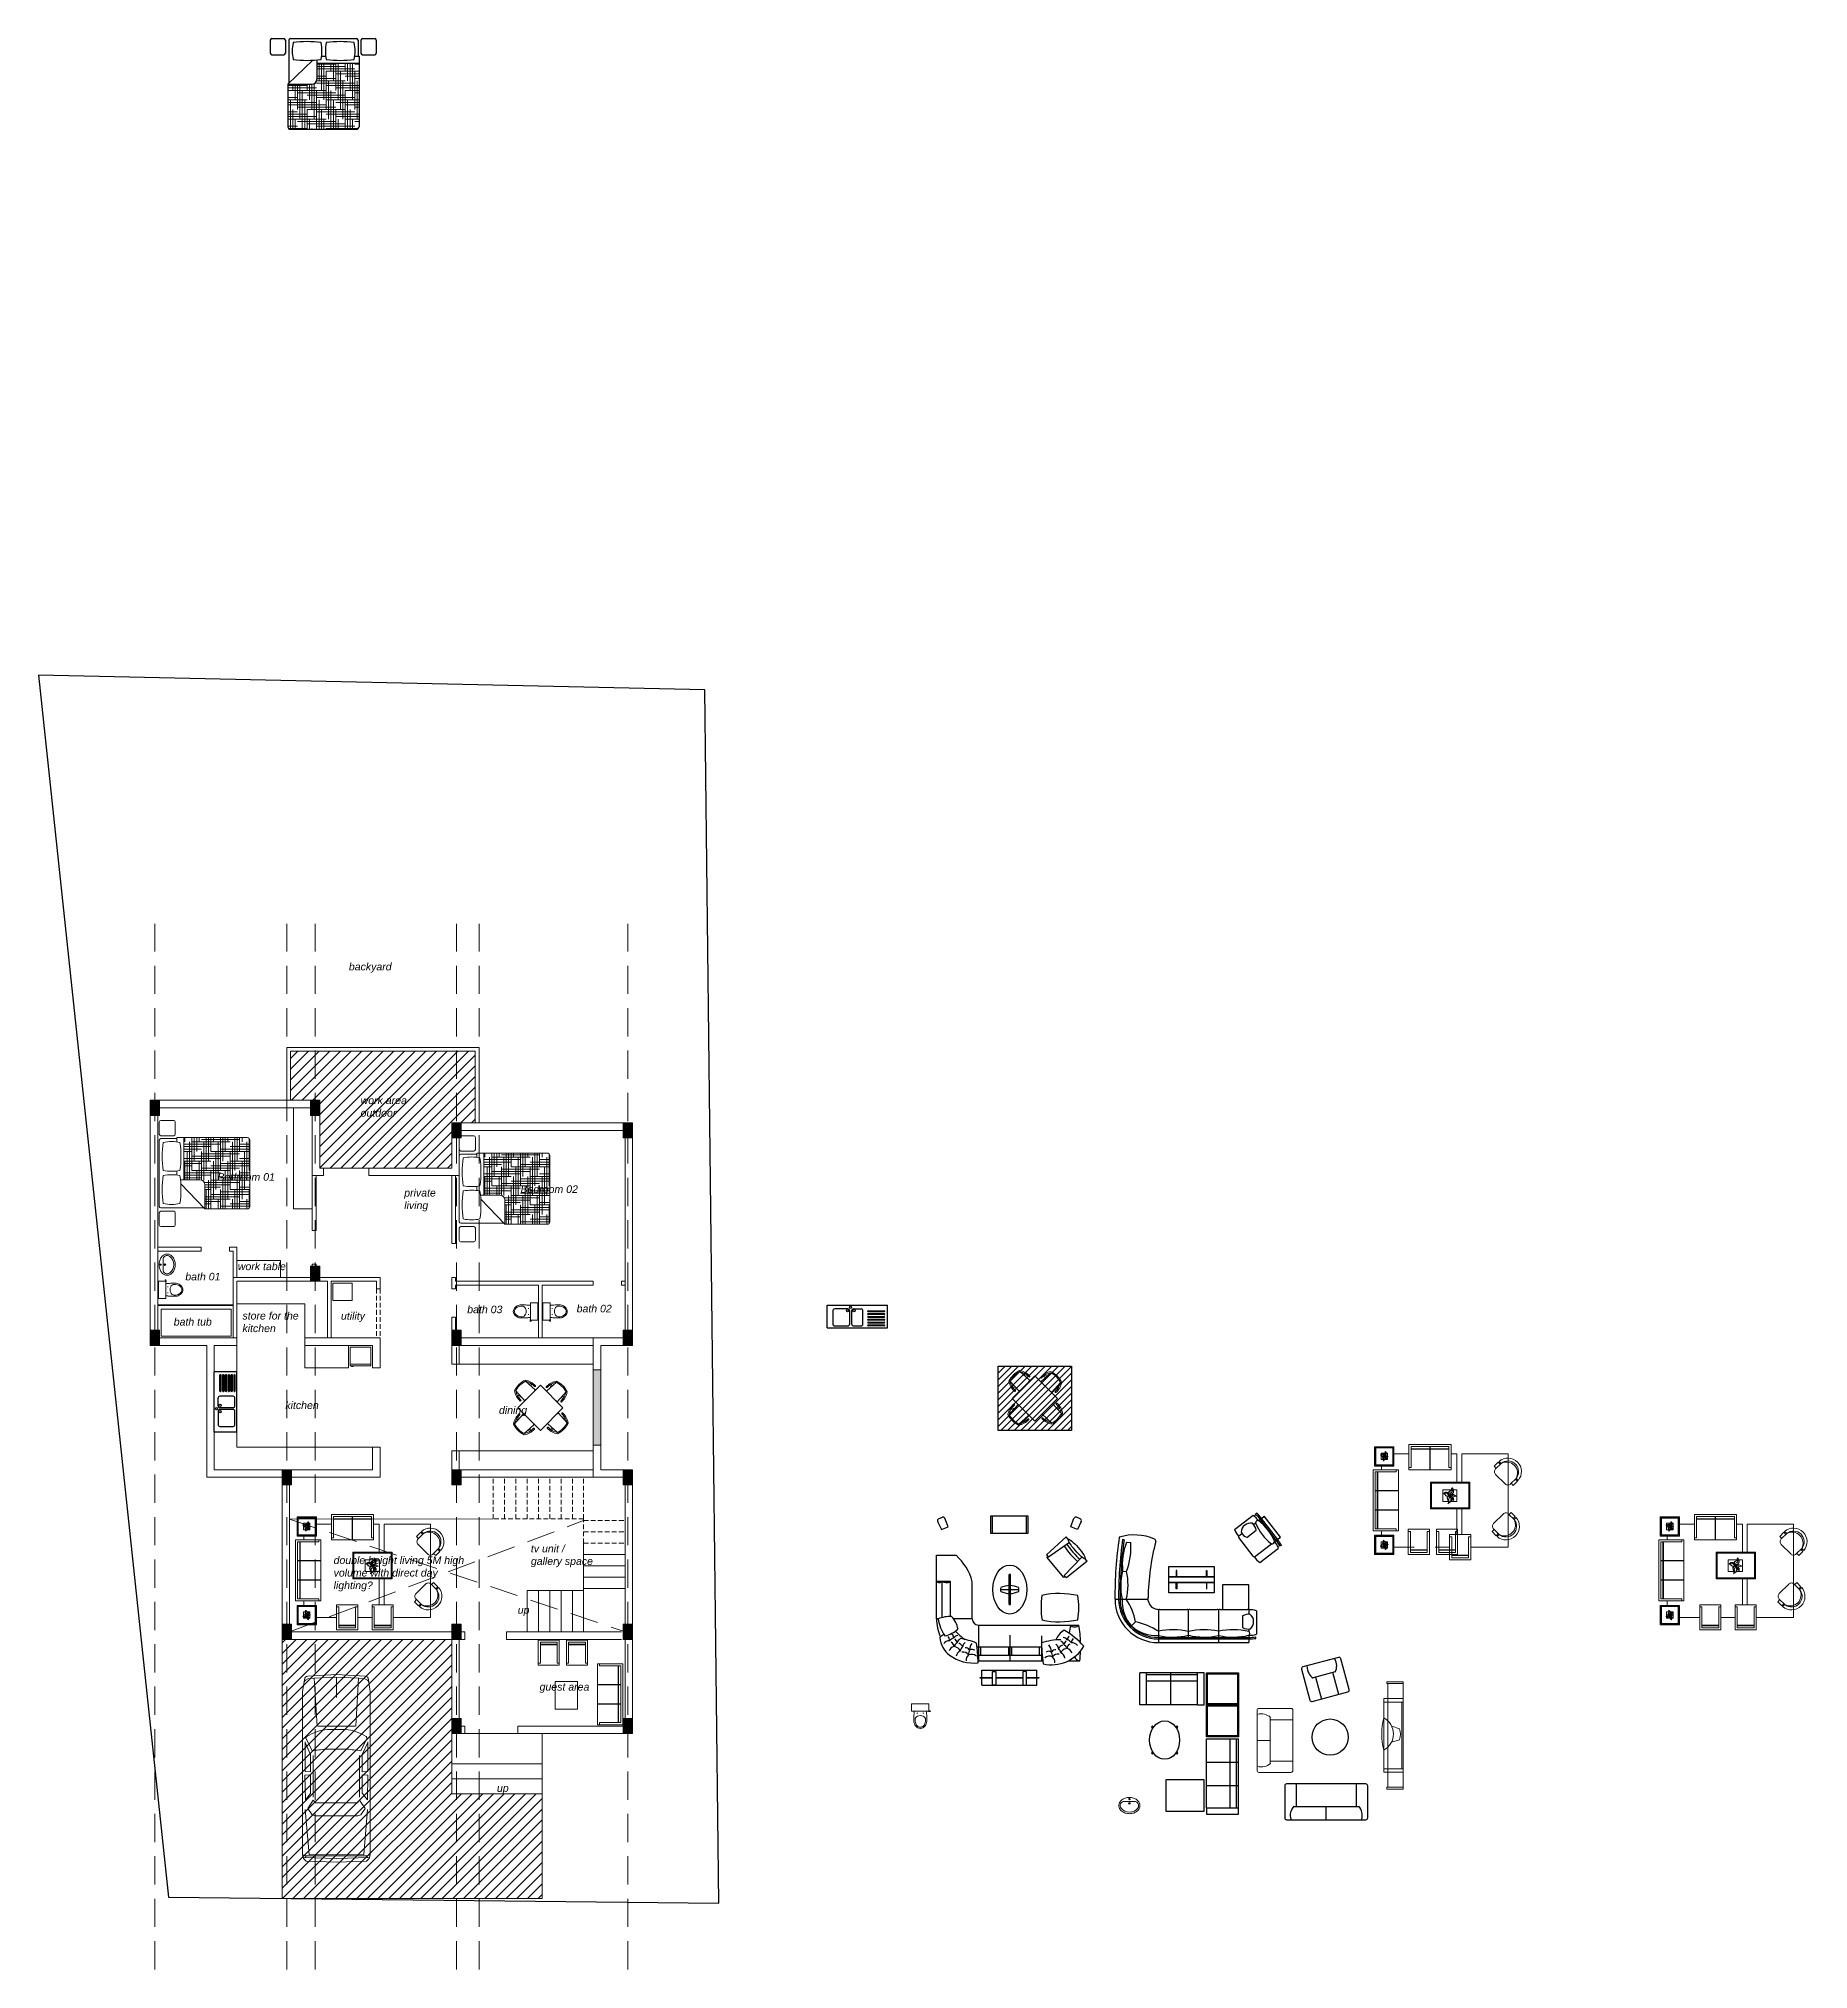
# Model space of a CAD drawing. Header units: millimetres. Extents: x 183967 to 694302, y -13937 to 57963.
# Drawn here: x 331391 to 378344, y 6747 to 57963 of the extents above; entities that cross this region are included whole.
import ezdxf

# ---------------------------------------------------------------- set-up
doc = ezdxf.new("R2010")
doc.units = ezdxf.units.MM
doc.header["$MEASUREMENT"] = 0
doc.linetypes.add('DASHED', pattern=[0.75, 0.5, -0.25])
doc.linetypes.add('DASHED2', pattern=[0.375, 0.25, -0.125])
for name, color, linetype in [('A-WALL-OLD', 50, 'Continuous'), ('B-FURNITURE', 22, 'Continuous'), ('furn', 7, 'Continuous'), ('furniture1', 177, 'Continuous'), ('KITSHEN', 44, 'Continuous'), ('OP-AREA-CESION PUBLICA', 70, 'Continuous'), ('OP-MOB-MOVIL', 8, 'Continuous')]:
    doc.layers.add(name, color=color, linetype=linetype)
doc.layers.add('FURNITURE', color=253, linetype='Continuous', lineweight=5)
doc.styles.get("Standard").update_dxf_attribs({"font": 'arial.ttf'})

msp = doc.modelspace()

# ---------------------------------------------------------------- texts
at = {"color": 31, "lineweight": 30, "true_color": 0xfecc66, "char_height": 200, "attachment_point": 1}
for s, width, insert in [('{\\fArial|b0|i1|c0|p34;\\C6;backyard}', 969.22, (339623, 33447)), ('{\\fArial|b0|i1|c0|p34;\\C6;work area outdoor}', 1420.95, (339934, 29901)), ('{\\fArial|b0|i1|c0|p34;\\C6;Bedroom 01}', 1504.27, (336138, 27868)), ('{\\fArial|b0|i1|c0|p34;\\C6;private living}', 969.22, (341091, 27448)), ('{\\fArial|b0|i1|c0|p34;\\C6;Bedroom 02}', 1504.27, (344177, 27544)), ('{\\fArial|b0|i1|c0|p34;\\C6;bath 01}', 1658.96, (335283, 25224)), ('{\\fArial|b0|i1|c0|p34;\\C6;work table}', 1658.96, (336677, 25496)), ('{\\fArial|b0|i1|c0|p34;\\C6;store for the kitchen}', 1658.96, (336799, 24186)), ('{\\fArial|b0|i1|c0|p34;\\C6;utility}', 1658.96, (339413, 24182)), ('{\\fArial|b0|i1|c0|p34;\\C6;bath 03}', 1658.96, (342763, 24354)), ('{\\fArial|b0|i1|c0|p34;\\C6;bath 02}', 1658.96, (345665, 24376)), ('{\\fArial|b0|i1|c0|p34;\\C6;bath tub}', 1658.96, (334976, 24025)), ('{\\fArial|b0|i1|c0|p34;\\C6;kitchen}', 1658.96, (337937, 21812)), ('{\\fArial|b0|i1|c0|p34;\\C6;dining }', 1658.96, (343605, 21682)), ('{\\fArial|b0|i1|c0|p34;\\C6;tv unit / gallery space}', 1658.96, (344451, 18010)), ('{\\fArial|b0|i1|c0|p34;\\C6;double height living 5M high volume with direct day lighting? }', 3853.46, (339217, 17702)), ('{\\fArial|b0|i1|c0|p34;\\C6;up}', 348.87, (344103, 16383)), ('{\\fArial|b0|i1|c0|p34;\\C6;guest area}', 1741.73, (344682, 14343)), ('{\\fArial|b0|i1|c0|p34;\\C6;up}', 348.87, (343551, 11657))]:
    msp.add_mtext_dynamic_manual_height_columns(s, width=width, gutter_width=1, heights=[0], dxfattribs=dict(at, insert=insert))

# ---------------------------------------------------------------- blocks, each defined once
blk = doc.blocks.new('SILLA')
at = {"layer": 'FURNITURE'}
for p, q in [((478.572, 333.487), (478.629, 333.443)), ((478.621, 333.309), (478.64, 333.653)), ((479.021, 333.309), (479.003, 333.653)), ((479.071, 333.487), (479.014, 333.443))]:
    blk.add_line(p, q, dxfattribs=at)
for centre, radius, start, end in [((478.995, 333.41), 0.46, 144.3343, 183.9715), ((478.995, 333.41), 0.43, 145.6187, 183.9715), ((478.578, 333.465), 0.0569, 21.4004, 88.2071), ((478.821, 333.087), 0.624, 71.3205, 108.6795), ((478.821, 333.087), 0.594, 72.2576, 107.7424), ((478.648, 333.41), 0.43, 356.0285, 34.3813), ((479.065, 333.465), 0.0569, 91.7929, 158.5996), ((478.648, 333.41), 0.46, 356.0285, 35.6657), ((478.551, 333.388), 0.0174, 214.4526, 333.4904), ((478.821, 333.949), 0.67, 252.6383, 256.821), ((478.821, 333.949), 0.67, 283.179, 287.3617), ((479.092, 333.388), 0.0174, 206.5096, 325.5474)]:
    blk.add_arc(centre, radius, start, end, dxfattribs=at)
blk = doc.blocks.new('outdoor seating')
at = {"layer": 'FURNITURE'}
blk.add_lwpolyline([(268.499, 170.351), (269.1, 170.952), (269.701, 170.351), (269.1, 169.75), (268.499, 170.351)], dxfattribs=at)
at = {"layer": 'FURNITURE', "xscale": -1}
for p, rotation in [((843.08, 273.58), 45), ((165.897, 744.304), 134.9999999999999)]:
    blk.add_blockref('SILLA', p, dxfattribs=dict(at, rotation=rotation))
at = {"layer": 'FURNITURE'}
for p, rotation in [((-304.853, 273.553), 315), ((372.329, 744.331), 225)]:
    blk.add_blockref('SILLA', p, dxfattribs=dict(at, rotation=rotation))
blk = doc.blocks.new('rg')
at = {"layer": 'B-FURNITURE', "color": 33}
for points in [[(-717, 1767), (-756, 1773)], [(-651, 1708), (-540, 1696)], [(-758, 939), (-655, 930)], [(2591, -79), (2591, 571), (1891, 571), (1891, -79)], [(-959, 191), (-92, 191)], [(-412, -412), (-518, -518)], [(191, -92), (191, -959)], [(228, -79), (954, -79)], [(991, -816), (991, -92)], [(1028, -79), (1754, -79)], [(1791, -92), (1791, -959)], [(1827, -79), (2555, -79)], [(2426, -252), (2426, -559)], [(2591, -79), (2591, -207)], [(2791, -117), (2791, -739)], [(191, -823), (2591, -823)], [(191, -862), (2591, -862)], [(191, -959), (2591, -959)], [(991, -816), (991, -715)], [(2591, -598), (2591, -664)], [(2591, -766), (2591, -823)], [(2591, -862), (2591, -959)], [(2779, -848), (2773, -809)]]:
    blk.add_lwpolyline(points, dxfattribs=at)
for centre, radius, start, end in [((9427, 294), 10387, 171.4675, 180.5707), ((9427, 294), 10290, 171.7392, 180.5707), ((-445, 559), 1338, 66.3036, 107.3637), ((9427, 294), 10250, 171.7392, 180.5707), ((873, 1105), 1639, 158.4015, 185.8289), ((-2271, 1564), 1736, 338.6012, 4.3694), ((5888, 175), 5968, 165.0038, 179.4467), ((68, 1732), 57.3, 347.9029, 65.2491), ((779, 541), 1588, 165.4876, 192.7157), ((-2199, 571), 1586, 346.1195, 13.0843), ((191, 191), 1150, 180, 270), ((191, 191), 1053, 180, 270), ((191, 191), 1014, 180, 270), ((171, 126), 943, 176.0287, 223.0464), ((-2064, -739), 1684, 11.194, 33.5159), ((-156, 235), 76.9, 325.5014, 358.5869), ((-201, 125), 127, 10.8923, 31.5805), ((191, 191), 270, 188.9734, 261.0266), ((-739, -2064), 1684, 56.4841, 78.806), ((125, -201), 127, 58.4195, 79.1077), ((235, -156), 77.2, 95.1404, 124.4717), ((947, -156), 77.2, 55.5283, 84.8596), ((1035, -156), 77.2, 95.1404, 124.4717), ((1747, -156), 77.2, 55.5283, 84.8596), ((1834, -156), 77.2, 95.1404, 124.4717), ((2577, -485), 278, 79.5927, 123.0169), ((2548, -156), 77.2, 55.5283, 84.8596), ((2640, -514), 425, 69.2452, 96.5603), ((2465, -405), 253, 311.8627, 50.0012), ((126, 171), 943, 226.9536, 273.9713), ((582, -2432), 1815, 76.9647, 102.4283), ((582, 1002), 1815, 257.5717, 283.0353), ((1400, -2432), 1815, 77.5717, 103.0353), ((1400, 1002), 1815, 256.9647, 282.4283), ((2182, -2432), 1815, 76.9647, 102.4283), ((2182, 1002), 1815, 257.5717, 283.0353), ((2576, -297), 302, 240.2521, 281.1094), ((2573, 586), 1409, 270.7148, 278.1723), ((2550, -715), 65.1, 308.6739, 51.3261), ((2590, -6), 760, 270.0778, 285.3446), ((2573, 586), 1449, 270.7148, 278.1723)]:
    blk.add_arc(centre, radius, start, end, dxfattribs=at)
blk = doc.blocks.new('sx')
at = {"layer": 'B-FURNITURE', "color": 33}
for p, q in [((0, 0), (1200, 0)), ((0, -700), (0, 0)), ((1200, 0), (1200, -700)), ((1200, -700), (0, -700))]:
    blk.add_line(p, q, dxfattribs=at)
at = {"layer": 'B-FURNITURE', "color": 253}
for p, q in [((0, -272), (1200, -272)), ((0, -282), (1200, -282)), ((0, -418), (1200, -418)), ((0, -428), (1200, -428))]:
    blk.add_line(p, q, dxfattribs=at)
for points in [[(191, -272), (205, -272), (205, -106), (191, -106)], [(191, -428), (205, -428), (205, -594), (191, -594)], [(1009, -272), (995, -272), (995, -106), (1009, -106)], [(1009, -428), (995, -428), (995, -594), (1009, -594)]]:
    blk.add_lwpolyline(points, close=True, dxfattribs=at)
blk = doc.blocks.new('sre')
at = {"layer": 'A-WALL-OLD', "color": 253}
for points in [[(-270422, -1511), (-270394, -1452)], [(-269357, -1511), (-269384, -1452)]]:
    blk.add_lwpolyline(points, dxfattribs=at)
at = {"layer": 'B-FURNITURE', "color": 33}
for points in [[(-270439, -819), (-270439, -1441)], [(-270239, -794), (-270239, -1367)], [(-270203, -781), (-269575, -781)], [(-269705, -954), (-269705, -1261)], [(-269539, -794), (-269539, -910)], [(-269339, -819), (-269339, -1441)], [(-270427, -1550), (-270422, -1511)], [(-270239, -1468), (-270239, -1661)], [(-270239, -1525), (-269539, -1525)], [(-269539, -1301), (-269539, -1367)], [(-269539, -1468), (-269539, -1525)], [(-269351, -1550), (-269357, -1511)], [(-270239, -1565), (-269539, -1565)], [(-270239, -1661), (-269539, -1661)], [(-269539, -1565), (-269539, -1661)]]:
    blk.add_lwpolyline(points, dxfattribs=at)
for centre, radius, start, end in [((-270289, -1217), 425, 83.4397, 110.7548), ((-270196, -858), 77.2, 95.1404, 124.4717), ((-269553, -1187), 278, 79.5927, 123.0169), ((-269582, -858), 77.2, 55.5283, 84.8596), ((-269490, -1217), 425, 69.2452, 96.5603), ((-269665, -1107), 253, 311.8627, 50.0012), ((-270238, -709), 760, 254.6554, 269.9222), ((-270221, -116), 1409, 261.8277, 269.2852), ((-270198, -1417), 65.1, 128.6739, 231.3261), ((-269897, -2715), 1395, 75.1208, 104.1855), ((-269897, -120), 1395, 255.8145, 284.8792), ((-269555, -999), 302, 240.2521, 281.1094), ((-269557, -116), 1409, 270.7148, 278.1723), ((-269580, -1417), 65.1, 308.6739, 51.3261), ((-269540, -709), 760, 270.0778, 285.3446), ((-270221, -116), 1449, 261.8277, 269.2852), ((-269557, -116), 1449, 270.7148, 278.1723)]:
    blk.add_arc(centre, radius, start, end, dxfattribs=at)
blk = doc.blocks.new('A$C408752B0')
at = {"layer": 'A-WALL-OLD', "color": 253, "xscale": 0.001, "yscale": 0.001, "zscale": 0.001, "rotation": 127.5519078400991}
blk.add_blockref('sre', (-165.185, 214.503), dxfattribs=at)
at = {"layer": 'A-WALL-OLD', "color": 253, "xscale": 0.001, "yscale": 0.001, "zscale": 0.001}
for name, p in [('rg', (-2.591, -0.571)), ('sx', (-2.119, 0.492))]:
    blk.add_blockref(name, p, dxfattribs=at)
blk = doc.blocks.new('er')
at = {"layer": 'B-FURNITURE', "color": 33}
blk.add_line((-281802, 3666), (-283512, 3666), dxfattribs=at)
for points in [[(-284586, 4414), (-284586, 6102)], [(-284586, 6102), (-284067, 6102)], [(-284586, 5416), (-284223, 5416), (-284223, 4479)], [(-283636, 4414), (-283636, 5402)], [(-284543, 4414), (-284586, 4414)], [(-283475, 4252), (-280813, 4252)], [(-283475, 3302), (-281769, 3302)], [(-281092, 3302), (-280786, 3302)]]:
    blk.add_lwpolyline(points, dxfattribs=at)
at = {"layer": 'B-FURNITURE', "color": 253}
for points in [[(-284440, 5416), (-284440, 4449)], [(-283636, 4414), (-284133, 4414)], [(-283475, 4252), (-283475, 3302)], [(-283418, 3666), (-283418, 3449)], [(-282677, 3666), (-282677, 3449)], [(-282638, 3980), (-282638, 3302)], [(-282595, 3666), (-282595, 3449)], [(-281865, 3666), (-281865, 3449)], [(-281802, 3968), (-281802, 3302)], [(-281802, 3449), (-283475, 3449)]]:
    blk.add_lwpolyline(points, dxfattribs=at)
at = {"layer": 'B-FURNITURE', "color": 33}
for centre, radius, start, end in [((-285027, 5030), 1440, 14.9551, 48.1461), ((-283475, 4414), 1112, 180, 205.304), ((-284217, 3632), 848, 87.941, 112.6355), ((-283458, 4593), 1100, 189.3495, 214.6891), ((-284546, 4750), 805, 283.2209, 311.2069), ((-284681, 4016), 678, 10.9457, 43.073), ((-283475, 4414), 162, 180, 270), ((-280950, 3678), 502, 119.8505, 159.2172), ((-282168, 2375), 1990, 41.4912, 60.8949), ((-278129, 3694), 2958, 169.1268, 173.4314), ((-283718, 3694), 2958, 1.7117, 10.8732), ((-284328, 3793), 211, 104.7565, 143.4365), ((-283860, 3970), 640, 184.6603, 233.8334), ((-283043, 4990), 1371, 220.8297, 234.7033), ((-284285, 1891), 2031, 68.027, 80.7025), ((-290022, 2911), 6554, 2.9606, 7.5691), ((-281290, 2257), 1604, 89.7962, 108.6123), ((-277118, 3860), 4684, 180.1357, 187.7903), ((-281532, 4185), 986, 256.7359, 330.1018), ((-283594, 4333), 1090, 233.8334, 276.1552), ((-283618, 3320), 183, 129.5002, 185.9109), ((-283475, 4414), 1112, 269.7232, 270), ((-278129, 3694), 2958, 187.3216, 187.6167), ((-283718, 3694), 2958, 352.3833, 357.5419)]:
    blk.add_arc(centre, radius, start, end, dxfattribs=at)
at = {"layer": 'B-FURNITURE', "color": 253}
for centre, radius, start, end in [((-284513, 5466), 88.6, 214.101, 325.899), ((-284311, 5629), 249, 238.7931, 290.546), ((-280924, 4351), 148, 221.9618, 318.0382), ((-284247, 3651), 183, 87.3441, 143.7548), ((-284370, 3844), 132, 355.2845, 49.1413), ((-284082, 3502), 183, 103.3912, 159.8019), ((-284078, 3718), 198, 104.035, 144.3714), ((-284237, 3690), 114, 354.7416, 67.5243), ((-284244, 3911), 118, 359.317, 55.8994), ((-284017, 3848), 125, 92.2817, 150.3519), ((-283938, 3613), 198, 120.082, 160.4185), ((-284214, 3745), 181, 12.4727, 51.5803), ((-284103, 3518), 153, 17.27, 85.0611), ((-283915, 3755), 125, 108.3287, 166.399), ((-284083, 3561), 228, 32.3284, 67.8824), ((-283762, 3532), 198, 130.6267, 170.9632), ((-283766, 3676), 125, 118.8734, 176.9436), ((-283808, 3549), 100, 27.995, 98.8967), ((-283537, 3484), 198, 146.191, 186.5275), ((-283465, 3617), 238, 142.1004, 185.5655), ((-283645, 3469), 137, 56.0898, 114.4015), ((-281748, 3568), 208, 353.3273, 48.33), ((-281435, 3499), 100, 81.1033, 152.005), ((-281477, 3626), 125, 3.0564, 61.1266), ((-281159, 3510), 228, 112.1176, 147.6716), ((-281481, 3482), 198, 9.0368, 49.3733), ((-281328, 3704), 125, 13.601, 71.6713), ((-281140, 3468), 153, 94.9389, 162.73), ((-281226, 3797), 125, 29.6481, 87.7183), ((-281029, 3695), 181, 128.4197, 167.5273), ((-281305, 3563), 198, 19.5815, 59.918), ((-281006, 3639), 114, 112.4757, 185.2584), ((-281161, 3451), 183, 20.1981, 76.6088), ((-280999, 3861), 118, 124.1006, 180.683), ((-281165, 3667), 198, 35.6286, 75.965), ((-280873, 3794), 132, 130.8587, 184.7155), ((-280996, 3600), 183, 36.2452, 92.6559), ((-283883, 3397), 183, 113.9359, 170.3466), ((-283880, 3354), 181, 36.1575, 99.337), ((-283655, 3279), 198, 50.1996, 113.4215), ((-281588, 3229), 198, 66.5785, 129.8004), ((-281598, 3419), 137, 65.5985, 123.9102), ((-281706, 3433), 198, 353.4725, 33.809), ((-281363, 3304), 181, 80.663, 143.8425), ((-281625, 3270), 183, 354.0891, 50.4998), ((-281360, 3346), 183, 9.6534, 66.0641), ((-280746, 3500), 202, 207.4409, 258.4681)]:
    blk.add_arc(centre, radius, start, end, dxfattribs=at)
blk = doc.blocks.new('sr6th')
at = {"layer": 'B-FURNITURE', "color": 253}
for points in [[(-282928, 5176), (-282127, 5176)], [(-282928, 5136), (-282127, 5136)], [(-282578, 5396), (-282478, 5396)], [(-282528, 5396), (-282528, 4917)]]:
    blk.add_lwpolyline(points, dxfattribs=at)
at = {"layer": 'B-FURNITURE', "color": 33}
blk.add_lwpolyline([(-282578, 4917), (-282478, 4917)], dxfattribs=at)
at = {"layer": 'B-FURNITURE', "color": 253}
for centre, radius, start, end in [((-282077, 5156), 851, 178.6536, 181.3464), ((-282077, 5156), 555, 154.4227, 205.5773), ((-282978, 5156), 555, 334.4227, 25.5773), ((-282978, 5156), 851, 358.6536, 1.3464)]:
    blk.add_arc(centre, radius, start, end, dxfattribs=at)
at = {"layer": 'B-FURNITURE', "color": 33}
blk.add_ellipse((-282528, 5156), major_axis=(-650, 0), ratio=0.692308, dxfattribs=at)
blk = doc.blocks.new('A$C04EC2026')
at = {"layer": 'B-FURNITURE', "color": 33}
for p, q in [((3.44, 0.491), (2.921, 0.01)), ((2.921, 0.01), (2.975, -0.053)), ((3.525, 0.34), (2.975, -0.053)), ((3.856, -0.045), (3.391, -0.535)), ((3.997, -0.155), (3.445, -0.598)), ((3.391, -0.535), (3.445, -0.598))]:
    blk.add_line(p, q, dxfattribs=at)
at = {"layer": 'B-FURNITURE', "color": 253}
for p, q in [((1.205, -3.043), (2.665, -3.043)), ((1.205, -3.447), (2.665, -3.447))]:
    blk.add_line(p, q, dxfattribs=at)
at = {"layer": 'B-FURNITURE', "color": 23, "ltscale": 100}
blk.add_lwpolyline([(1.435, 1.042), (1.435, 0.592), (2.435, 0.592), (2.435, 1.042), (1.435, 1.042)], dxfattribs=at)
at = {"layer": 'B-FURNITURE', "color": 253}
for points in [[(1.489, 0.592), (1.489, 1.042)], [(2.385, 0.592), (2.385, 1.042)], [(1.205, -3.443), (1.205, -3.043)], [(2.665, -3.443), (2.665, -3.043)], [(1.483, -3.26), (1.159, -3.26), (1.159, -3.243), (1.483, -3.243)], [(1.575, -3.243), (2.294, -3.243)], [(2.294, -3.26), (1.575, -3.26)], [(2.386, -3.243), (2.718, -3.243), (2.718, -3.26), (2.386, -3.26)]]:
    blk.add_lwpolyline(points, dxfattribs=at)
at = {"layer": 'B-FURNITURE', "color": 33}
for points in [[(0.031, 0.901), (0.132, 0.685)], [(0.057, 0.968), (0.155, 1.01)], [(0.132, 0.685), (0.307, 0.759)], [(0.307, 0.759), (0.221, 0.982)], [(3.562, 0.759), (3.648, 0.982)], [(3.737, 0.685), (3.562, 0.759)], [(3.812, 0.968), (3.714, 1.01)], [(3.838, 0.901), (3.737, 0.685)], [(3.496, 0.426), (3.44, 0.491)], [(3.412, -0.559), (3.382, -0.585), (2.924, -0.053), (2.953, -0.028)], [(3.997, -0.155), (3.94, -0.089)]]:
    blk.add_lwpolyline(points, dxfattribs=at)
for points in [[(1.483, -3.084), (1.575, -3.084), (1.575, -3.443), (1.483, -3.443)], [(2.386, -3.084), (2.294, -3.084), (2.294, -3.443), (2.386, -3.443)]]:
    blk.add_lwpolyline(points, close=True, dxfattribs=at)
for centre, radius, start, end in [((0.077, 0.922), 0.05, 113.0289, 205.0038), ((0.175, 0.964), 0.05, 21.0539, 113.0289), ((3.695, 0.964), 0.05, 66.9711, 158.9461), ((3.793, 0.922), 0.05, 334.9962, 66.9711), ((3.263, -3.284), 2.27, 77.5352, 101.9089), ((5.087, -1.374), 2.313, 172.253, 188.4881), ((1.461, -1.374), 2.313, 351.6276, 7.6308), ((3.263, 0.507), 2.27, 258.2, 282.3571)]:
    blk.add_arc(centre, radius, start, end, dxfattribs=at)
for centre, start_param, end_param in [((3.583, 0.061), 3.822771, 5.656083), ((3.648, 0.117), 3.8581, 5.615488)]:
    blk.add_ellipse(centre, major_axis=(0.222, -0.257), ratio=0.125961, start_param=start_param, end_param=end_param, dxfattribs=at)
blk.add_ellipse((3.719, 0.17), major_axis=(0.222, -0.258), ratio=0.159059, dxfattribs=at)
at = {"layer": 'B-FURNITURE', "color": 253, "xscale": 0.001, "yscale": 0.001, "zscale": 0.001}
blk.add_blockref('er', (284.586, -6.102), dxfattribs=at)
at = {"layer": 'B-FURNITURE', "color": 253, "xscale": 0.001, "yscale": 0.001, "zscale": 0.001, "rotation": 90}
blk.add_blockref('sr6th', (7.1, 281.62), dxfattribs=at)
blk = doc.blocks.new('croisettetablebasse_top')
at = {"linetype": 'Continuous'}
for p, q in [((-354, 322), (-337, 298)), ((-343, 331), (-326, 306)), ((343, 331), (326, 306)), ((354, 322), (337, 298)), ((-354, -322), (-337, -298)), ((-343, -331), (-326, -306)), ((343, -331), (326, -306)), ((354, -322), (337, -298))]:
    blk.add_line(p, q, dxfattribs=at)
for centre, radius, start, end in [((-348, 327), 19.4, 323.7247, 281.4075), ((-349, 327), 7.06, 29.2381, 220.0607), ((348, 327), 19.4, 258.5925, 216.2753), ((349, 327), 7.06, 319.9393, 150.7619), ((-348, -327), 19.4, 78.5925, 36.2753), ((-349, -327), 7.06, 139.9393, 330.7619), ((348, -327), 19.4, 143.7247, 101.4075), ((349, -327), 7.06, 209.2381, 40.0607)]:
    blk.add_arc(centre, radius, start, end, dxfattribs=at)
blk.add_ellipse((0, 0), major_axis=(-510, 0), ratio=0.779635, dxfattribs=at)
blk = doc.blocks.new('A$C60AB00D2')
at = {"layer": 'B-FURNITURE', "color": 33, "ltscale": 100}
for points in [[(-0.85, 2.444), (-0.85, 2.614)], [(-0.85, 2.614), (0, 2.614)], [(0, 0.914), (0, 2.614)], [(-0.85, 1.084), (-0.85, 2.444)], [(-0.85, 2.444), (0, 2.444)], [(-0.218, 1.084), (-0.218, 2.444)], [(-0.05, 1.084), (-0.05, 2.444)], [(-0.85, 1.792), (0, 1.792)], [(-0.85, 1.084), (-0.85, 0.914)], [(-0.85, 1.084), (0, 1.084)], [(-3.749, 0.85), (-3.749, 0)], [(-3.579, 0.85), (-3.749, 0.85)], [(-3.579, 0.85), (-3.579, 0)], [(-3.579, 0.85), (-1.919, 0.85)], [(-2.992, 0.85), (-2.992, 0)], [(-2.375, 0.85), (-2.375, 0)], [(-1.919, 0.85), (-1.749, 0.85)], [(-1.749, 0.85), (-1.749, 0)], [(-0.85, 0.914), (0, 0.914)], [(-3.749, 0), (-1.749, 0)], [(-3.579, 0.218), (-1.749, 0.218)], [(-3.579, 0.05), (-1.749, 0.05)]]:
    blk.add_lwpolyline(points, dxfattribs=at)
at = {"layer": 'B-FURNITURE', "color": 33, "ltscale": 600}
for points in [[(-3.677, 1.922), (-2.827, 1.922), (-2.827, 0.922), (-3.677, 0.922)], [(-1.7, 0.85), (-0.85, 0.85), (-0.85, 0), (-1.7, 0)], [(-0.85, 0.85), (0, 0.85), (0, 0), (-0.85, 0)]]:
    blk.add_lwpolyline(points, close=True, dxfattribs=at)
at = {"layer": 'B-FURNITURE', "color": 253, "ltscale": 100}
for points in [[(-1.67, 0.82), (-0.88, 0.82), (-0.88, 0.03), (-1.67, 0.03)], [(-0.82, 0.82), (-0.03, 0.82), (-0.03, 0.03), (-0.82, 0.03)]]:
    blk.add_lwpolyline(points, close=True, dxfattribs=at)
at = {"layer": 'B-FURNITURE', "color": 33, "linetype": 'Continuous', "xscale": 0.001, "yscale": 0.001, "zscale": 0.001}
blk.add_blockref('croisettetablebasse_top', (-1.785, 1.959), dxfattribs=at)
blk = doc.blocks.new('A$C250B5F84')
at = {"layer": 'FURNITURE', "color": 251, "true_color": 0x636466}
for p, q in [((-3.383, 1.207), (-3.385, 1.206)), ((-3.385, 1.206), (-3.378, 1.202)), ((-3.378, 1.214), (-3.383, 1.207)), ((-3.37, 1.219), (-3.378, 1.214)), ((-3.378, 1.202), (-3.371, 1.201)), ((-3.364, 1.217), (-3.371, 1.212)), ((-3.371, 1.212), (-3.371, 1.211)), ((-3.371, 1.201), (-3.364, 1.199)), ((-3.363, 1.225), (-3.37, 1.219)), ((-3.344, 1.217), (-3.364, 1.217)), ((-3.364, 1.199), (-3.361, 1.192)), ((-3.357, 1.228), (-3.363, 1.225)), ((-3.361, 1.192), (-3.357, 1.179)), ((-3.349, 1.23), (-3.357, 1.228)), ((-3.357, 1.179), (-3.35, 1.173)), ((-3.35, 1.173), (-3.338, 1.169)), ((-3.342, 1.229), (-3.349, 1.23)), ((-3.338, 1.216), (-3.344, 1.217)), ((-3.334, 1.228), (-3.342, 1.229)), ((-3.331, 1.212), (-3.338, 1.216)), ((-3.338, 1.169), (-3.323, 1.167)), ((-3.328, 1.226), (-3.334, 1.228)), ((-3.324, 1.207), (-3.331, 1.212)), ((-3.321, 1.222), (-3.328, 1.226)), ((-3.325, 1.147), (-3.328, 1.14)), ((-3.328, 1.14), (-3.328, 1.133)), ((-3.328, 1.133), (-3.323, 1.12)), ((-3.322, 1.153), (-3.325, 1.147)), ((-3.318, 1.2), (-3.324, 1.207)), ((-3.323, 1.167), (-3.31, 1.169)), ((-3.323, 1.12), (-3.32, 1.113)), ((-3.318, 1.161), (-3.322, 1.153)), ((-3.314, 1.217), (-3.321, 1.222)), ((-3.32, 1.113), (-3.319, 1.106)), ((-3.319, 1.106), (-3.315, 1.1)), ((-3.309, 1.187), (-3.318, 1.2)), ((-3.311, 1.166), (-3.318, 1.161)), ((-3.312, 1.053), (-3.318, 1.048)), ((-3.315, 1.1), (-3.313, 1.086)), ((-3.303, 1.203), (-3.314, 1.217)), ((-3.313, 1.086), (-3.311, 1.08)), ((-3.309, 1.06), (-3.312, 1.053)), ((-3.304, 1.169), (-3.311, 1.166)), ((-3.311, 1.08), (-3.309, 1.066)), ((-3.31, 1.169), (-3.303, 1.169)), ((-3.309, 1.057), (-3.31, 1.056)), ((-3.302, 1.181), (-3.309, 1.187)), ((-3.309, 1.066), (-3.309, 1.06)), ((-3.302, 1.063), (-3.309, 1.057)), ((-3.304, 1.221), (-3.305, 1.215)), ((-3.305, 1.215), (-3.304, 1.208)), ((-3.304, 1.12), (-3.305, 1.113)), ((-3.305, 1.113), (-3.305, 1.106)), ((-3.305, 1.106), (-3.303, 1.1)), ((-3.303, 1.229), (-3.304, 1.221)), ((-3.304, 1.208), (-3.303, 1.2)), ((-3.298, 1.133), (-3.304, 1.12)), ((-3.302, 1.236), (-3.303, 1.229)), ((-3.296, 1.183), (-3.303, 1.203)), ((-3.303, 1.2), (-3.302, 1.196)), ((-3.303, 1.169), (-3.295, 1.173)), ((-3.303, 1.1), (-3.301, 1.086)), ((-3.296, 1.243), (-3.302, 1.236)), ((-3.295, 1.174), (-3.302, 1.181)), ((-3.301, 1.064), (-3.302, 1.063)), ((-3.301, 1.086), (-3.301, 1.084)), ((-3.294, 1.07), (-3.301, 1.064)), ((-3.293, 1.14), (-3.298, 1.133)), ((-3.276, 1.256), (-3.296, 1.243)), ((-3.294, 1.176), (-3.296, 1.183)), ((-3.295, 1.173), (-3.292, 1.176)), ((-3.295, 1.173), (-3.294, 1.167)), ((-3.294, 1.167), (-3.29, 1.153)), ((-3.287, 1.074), (-3.294, 1.07)), ((-3.291, 1.177), (-3.293, 1.176)), ((-3.293, 1.176), (-3.29, 1.169)), ((-3.293, 1.174), (-3.287, 1.168)), ((-3.29, 1.147), (-3.293, 1.14)), ((-3.264, 1.195), (-3.291, 1.177)), ((-3.291, 1.186), (-3.287, 1.193)), ((-3.29, 1.174), (-3.276, 1.172)), ((-3.29, 1.169), (-3.279, 1.156)), ((-3.29, 1.153), (-3.29, 1.147)), ((-3.287, 1.193), (-3.277, 1.214)), ((-3.287, 1.168), (-3.281, 1.162)), ((-3.274, 1.087), (-3.287, 1.074)), ((-3.281, 1.162), (-3.274, 1.158)), ((-3.279, 1.156), (-3.273, 1.148)), ((-3.277, 1.214), (-3.273, 1.22)), ((-3.27, 1.259), (-3.276, 1.256)), ((-3.276, 1.172), (-3.27, 1.173)), ((-3.274, 1.158), (-3.267, 1.157)), ((-3.272, 1.094), (-3.274, 1.087)), ((-3.273, 1.22), (-3.266, 1.227)), ((-3.273, 1.189), (-3.267, 1.196)), ((-3.273, 1.148), (-3.271, 1.141)), ((-3.269, 1.101), (-3.272, 1.094)), ((-3.271, 1.141), (-3.27, 1.134)), ((-3.263, 1.265), (-3.27, 1.259)), ((-3.27, 1.173), (-3.262, 1.176)), ((-3.27, 1.134), (-3.267, 1.128)), ((-3.266, 1.114), (-3.269, 1.101)), ((-3.267, 1.196), (-3.247, 1.209)), ((-3.267, 1.157), (-3.26, 1.157)), ((-3.267, 1.128), (-3.267, 1.121)), ((-3.267, 1.121), (-3.266, 1.114)), ((-3.266, 1.227), (-3.26, 1.232)), ((-3.257, 1.197), (-3.264, 1.195)), ((-3.263, 1.122), (-3.264, 1.122)), ((-3.258, 1.285), (-3.263, 1.272)), ((-3.263, 1.272), (-3.263, 1.265)), ((-3.256, 1.121), (-3.263, 1.122)), ((-3.262, 1.176), (-3.255, 1.179)), ((-3.26, 1.232), (-3.254, 1.239)), ((-3.26, 1.157), (-3.252, 1.158)), ((-3.257, 1.292), (-3.258, 1.285)), ((-3.258, 1.143), (-3.256, 1.137)), ((-3.254, 1.299), (-3.257, 1.292)), ((-3.243, 1.197), (-3.257, 1.197)), ((-3.256, 1.137), (-3.25, 1.132)), ((-3.25, 1.119), (-3.256, 1.121)), ((-3.255, 1.179), (-3.248, 1.181)), ((-3.248, 1.294), (-3.254, 1.298)), ((-3.254, 1.239), (-3.251, 1.246)), ((-3.252, 1.158), (-3.245, 1.158)), ((-3.251, 1.246), (-3.25, 1.253)), ((-3.248, 1.26), (-3.25, 1.265)), ((-3.25, 1.253), (-3.248, 1.26)), ((-3.25, 1.152), (-3.243, 1.148)), ((-3.25, 1.132), (-3.243, 1.127)), ((-3.243, 1.112), (-3.25, 1.119)), ((-3.242, 1.28), (-3.248, 1.294)), ((-3.248, 1.181), (-3.242, 1.181)), ((-3.247, 1.209), (-3.241, 1.216)), ((-3.245, 1.158), (-3.19, 1.167)), ((-3.19, 1.167), (-3.243, 1.197)), ((-3.243, 1.148), (-3.238, 1.14)), ((-3.243, 1.127), (-3.238, 1.121)), ((-3.237, 1.105), (-3.243, 1.112)), ((-3.239, 1.274), (-3.242, 1.28)), ((-3.242, 1.181), (-3.235, 1.178)), ((-3.241, 1.216), (-3.235, 1.224)), ((-3.236, 1.267), (-3.239, 1.274)), ((-3.238, 1.14), (-3.235, 1.133)), ((-3.236, 1.099), (-3.237, 1.105)), ((-3.232, 1.254), (-3.236, 1.267)), ((-3.233, 1.105), (-3.236, 1.099)), ((-3.235, 1.224), (-3.232, 1.237)), ((-3.235, 1.133), (-3.233, 1.127)), ((-3.233, 1.127), (-3.232, 1.12)), ((-3.232, 1.112), (-3.233, 1.105)), ((-3.232, 1.237), (-3.232, 1.254)), ((-3.232, 1.12), (-3.232, 1.112)), ((-2.629, 0.82), (-2.629, 1.491)), ((-2.629, 1.491), (-1.512, 1.491)), ((-2.573, 0.876), (-2.573, 1.435)), ((-2.573, 1.435), (-2.078, 1.435)), ((-2.573, 1.379), (-2.078, 1.379)), ((-2.573, 1.365), (-2.078, 1.365)), ((-2.078, 0.82), (-2.078, 1.435)), ((-2.071, 0.82), (-2.071, 1.435)), ((-2.071, 1.435), (-1.568, 1.435)), ((-2.071, 1.379), (-1.568, 1.379)), ((-2.071, 1.365), (-1.568, 1.365)), ((-1.568, 1.435), (-1.568, 0.876)), ((-1.512, 1.491), (-1.512, 0.82)), ((-0.184, 0.987), (-0.238, 1.042)), ((-3.58, -0.801), (-3.58, 0.819)), ((-2.91, 0.819), (-3.58, 0.819)), ((-2.966, 0.763), (-3.524, 0.763)), ((-3.524, 0.763), (-3.524, 0.268)), ((-3.468, 0.763), (-3.468, 0.268)), ((-3.455, 0.763), (-3.455, 0.268)), ((-2.966, 0.763), (-2.966, 0.819)), ((-2.91, 0.268), (-2.91, 0.819)), ((-2.573, 0.876), (-2.629, 0.876)), ((-2.071, 0.82), (-2.629, 0.82)), ((-1.894, 0.82), (-2.078, 0.82)), ((-1.512, 0.82), (-1.894, 0.82)), ((-1.512, 0.876), (-1.568, 0.876)), ((0.268, 0.535), (0.214, 0.59)), ((-2.91, 0.268), (-3.524, 0.268)), ((-3.524, 0.26), (-3.524, 0.268)), ((-2.91, 0.26), (-3.524, 0.26)), ((-3.524, -0.243), (-3.524, 0.26)), ((-3.468, -0.243), (-3.468, 0.26)), ((-3.455, -0.243), (-3.455, 0.26)), ((-2.91, 0.26), (-2.91, 0.268)), ((-2.91, -0.243), (-2.91, 0.26)), ((-1.707, 0.183), (-1.709, 0.181)), ((-1.709, 0.181), (-1.698, 0.176)), ((-1.698, 0.194), (-1.707, 0.183)), ((-1.684, 0.204), (-1.698, 0.194)), ((-1.698, 0.176), (-1.686, 0.174)), ((-1.675, 0.2), (-1.686, 0.193)), ((-1.686, 0.193), (-1.686, 0.191)), ((-1.686, 0.174), (-1.675, 0.17)), ((-1.673, 0.213), (-1.684, 0.204)), ((-1.642, 0.2), (-1.675, 0.2)), ((-1.675, 0.17), (-1.67, 0.159)), ((-1.662, 0.219), (-1.673, 0.213)), ((-1.67, 0.159), (-1.662, 0.137)), ((-1.649, 0.222), (-1.662, 0.219)), ((-1.662, 0.137), (-1.651, 0.127)), ((-1.651, 0.127), (-1.632, 0.121)), ((-1.638, 0.22), (-1.649, 0.222)), ((-1.631, 0.198), (-1.642, 0.2)), ((-1.625, 0.219), (-1.638, 0.22)), ((-1.632, 0.121), (-1.606, 0.116)), ((-1.619, 0.193), (-1.631, 0.198)), ((-1.614, 0.215), (-1.625, 0.219)), ((-1.608, 0.183), (-1.619, 0.193)), ((-1.603, 0.209), (-1.614, 0.215)), ((-1.61, 0.083), (-1.614, 0.072)), ((-1.614, 0.072), (-1.614, 0.061)), ((-1.614, 0.061), (-1.606, 0.038)), ((-1.604, 0.094), (-1.61, 0.083)), ((-1.597, 0.172), (-1.608, 0.183)), ((-1.606, 0.116), (-1.584, 0.12)), ((-1.606, 0.038), (-1.601, 0.027)), ((-1.597, 0.107), (-1.604, 0.094)), ((-1.591, 0.2), (-1.603, 0.209)), ((-1.601, 0.027), (-1.599, 0.016)), ((-1.599, 0.016), (-1.593, 0.005)), ((-1.582, 0.15), (-1.597, 0.172)), ((-1.586, 0.114), (-1.597, 0.107)), ((-1.593, 0.005), (-1.59, -0.018)), ((-1.573, 0.178), (-1.591, 0.2)), ((-1.575, 0.12), (-1.586, 0.114)), ((-1.584, 0.12), (-1.573, 0.12)), ((-1.571, 0.141), (-1.582, 0.15)), ((-1.575, 0.207), (-1.577, 0.196)), ((-1.577, 0.196), (-1.575, 0.185)), ((-1.575, 0.038), (-1.577, 0.027)), ((-1.577, 0.027), (-1.577, 0.016)), ((-1.577, 0.016), (-1.573, 0.005)), ((-1.573, 0.22), (-1.575, 0.207)), ((-1.575, 0.185), (-1.573, 0.172)), ((-1.564, 0.061), (-1.575, 0.038)), ((-1.571, 0.232), (-1.573, 0.22)), ((-1.562, 0.144), (-1.573, 0.178)), ((-1.573, 0.172), (-1.571, 0.165)), ((-1.573, 0.12), (-1.56, 0.127)), ((-1.573, 0.005), (-1.569, -0.018)), ((-1.562, 0.243), (-1.571, 0.232)), ((-1.56, 0.129), (-1.571, 0.141)), ((-1.556, 0.072), (-1.564, 0.061)), ((-1.528, 0.265), (-1.562, 0.243)), ((-1.558, 0.131), (-1.562, 0.144)), ((-1.56, 0.127), (-1.554, 0.131)), ((-1.56, 0.127), (-1.558, 0.116)), ((-1.558, 0.116), (-1.551, 0.094)), ((-1.552, 0.133), (-1.556, 0.131)), ((-1.556, 0.131), (-1.551, 0.12)), ((-1.556, 0.129), (-1.547, 0.118)), ((-1.551, 0.083), (-1.556, 0.072)), ((-1.508, 0.163), (-1.552, 0.133)), ((-1.552, 0.148), (-1.547, 0.161)), ((-1.551, 0.129), (-1.528, 0.126)), ((-1.551, 0.12), (-1.532, 0.098)), ((-1.551, 0.094), (-1.551, 0.083)), ((-1.547, 0.161), (-1.53, 0.194)), ((-1.547, 0.118), (-1.536, 0.109)), ((-1.536, 0.109), (-1.525, 0.101)), ((-1.532, 0.098), (-1.523, 0.085)), ((-1.53, 0.194), (-1.523, 0.206)), ((-1.517, 0.271), (-1.528, 0.265)), ((-1.528, 0.126), (-1.517, 0.127)), ((-1.525, 0.101), (-1.513, 0.1)), ((-1.523, 0.206), (-1.511, 0.217)), ((-1.523, 0.154), (-1.513, 0.165)), ((-1.523, 0.085), (-1.519, 0.074)), ((-1.515, 0.007), (-1.521, -0.005)), ((-1.519, 0.074), (-1.517, 0.062)), ((-1.506, 0.28), (-1.517, 0.271)), ((-1.517, 0.127), (-1.504, 0.131)), ((-1.517, 0.062), (-1.513, 0.051)), ((-1.511, 0.029), (-1.515, 0.007)), ((-1.513, 0.165), (-1.48, 0.187)), ((-1.513, 0.1), (-1.5, 0.1)), ((-1.513, 0.051), (-1.513, 0.04)), ((-1.513, 0.04), (-1.511, 0.029)), ((-1.511, 0.217), (-1.5, 0.226)), ((-1.497, 0.167), (-1.508, 0.163)), ((-1.506, 0.042), (-1.508, 0.042)), ((-1.498, 0.313), (-1.506, 0.291)), ((-1.506, 0.291), (-1.506, 0.28)), ((-1.495, 0.04), (-1.506, 0.042)), ((-1.504, 0.131), (-1.493, 0.137)), ((-1.5, 0.226), (-1.491, 0.237)), ((-1.5, 0.1), (-1.487, 0.101)), ((-1.497, 0.325), (-1.498, 0.313)), ((-1.498, 0.077), (-1.495, 0.066)), ((-1.491, 0.338), (-1.497, 0.325)), ((-1.472, 0.167), (-1.497, 0.167)), ((-1.495, 0.066), (-1.484, 0.059)), ((-1.484, 0.036), (-1.495, 0.04)), ((-1.493, 0.137), (-1.482, 0.141)), ((-1.482, 0.328), (-1.491, 0.336)), ((-1.491, 0.237), (-1.485, 0.248)), ((-1.487, 0.101), (-1.476, 0.101)), ((-1.485, 0.248), (-1.484, 0.259)), ((-1.482, 0.273), (-1.484, 0.28)), ((-1.484, 0.259), (-1.482, 0.273)), ((-1.484, 0.092), (-1.472, 0.085)), ((-1.484, 0.059), (-1.472, 0.049)), ((-1.472, 0.025), (-1.484, 0.036)), ((-1.471, 0.306), (-1.482, 0.328)), ((-1.482, 0.141), (-1.471, 0.141)), ((-1.48, 0.187), (-1.469, 0.198)), ((-1.476, 0.101), (-1.385, 0.117)), ((-1.385, 0.117), (-1.472, 0.167)), ((-1.472, 0.085), (-1.465, 0.072)), ((-1.472, 0.049), (-1.465, 0.04)), ((-1.463, 0.014), (-1.472, 0.025)), ((-1.467, 0.295), (-1.471, 0.306)), ((-1.471, 0.141), (-1.459, 0.135)), ((-1.469, 0.198), (-1.459, 0.211)), ((-1.461, 0.284), (-1.467, 0.295)), ((-1.465, 0.072), (-1.459, 0.061)), ((-1.461, 0.003), (-1.463, 0.014)), ((-1.454, 0.261), (-1.461, 0.284)), ((-1.456, 0.014), (-1.461, 0.003)), ((-1.459, 0.211), (-1.454, 0.233)), ((-1.459, 0.061), (-1.456, 0.049)), ((-1.456, 0.049), (-1.454, 0.038)), ((-1.454, 0.025), (-1.456, 0.014)), ((-1.454, 0.233), (-1.454, 0.261)), ((-1.454, 0.038), (-1.454, 0.025)), ((-2.91, -0.243), (-3.524, -0.243)), ((-3.524, -0.25), (-3.524, -0.243)), ((-3.524, -0.745), (-3.524, -0.25)), ((-2.91, -0.25), (-3.524, -0.25)), ((-3.468, -0.745), (-3.468, -0.25)), ((-3.455, -0.745), (-3.455, -0.25)), ((-2.91, -0.25), (-2.91, -0.243)), ((-2.91, -0.25), (-2.91, -0.801)), ((-1.588, -0.073), (-1.597, -0.081)), ((-1.59, -0.018), (-1.586, -0.029)), ((-1.582, -0.062), (-1.588, -0.073)), ((-1.586, -0.029), (-1.582, -0.051)), ((-1.582, -0.066), (-1.584, -0.068)), ((-1.582, -0.051), (-1.582, -0.062)), ((-1.571, -0.057), (-1.582, -0.066)), ((-1.569, -0.055), (-1.571, -0.057)), ((-1.569, -0.018), (-1.569, -0.021)), ((-1.558, -0.045), (-1.569, -0.055)), ((-1.547, -0.038), (-1.558, -0.045)), ((-1.525, -0.016), (-1.547, -0.038)), ((-1.521, -0.005), (-1.525, -0.016)), ((0.214, -0.445), (0.16, -0.5)), ((-3.376, -0.801), (-3.58, -0.801)), ((-2.966, -0.745), (-3.524, -0.745)), ((-2.91, -0.801), (-3.376, -0.801)), ((-2.966, -0.745), (-2.966, -0.801)), ((-2.49, -1.571), (-2.49, -0.9)), ((-2.49, -0.9), (-1.931, -0.9)), ((-2.49, -0.956), (-2.434, -0.956)), ((-2.434, -1.515), (-2.434, -0.956)), ((-1.987, -0.956), (-1.987, -1.515)), ((-1.987, -0.956), (-1.931, -0.956)), ((-1.931, -0.9), (-1.931, -1.571)), ((-1.55, -1.571), (-1.55, -0.9)), ((-1.55, -0.9), (-0.991, -0.9)), ((-1.55, -0.956), (-1.494, -0.956)), ((-1.494, -1.515), (-1.494, -0.956)), ((-1.047, -0.956), (-1.047, -1.515)), ((-1.047, -0.956), (-0.991, -0.956)), ((-0.991, -0.9), (-0.991, -1.571)), ((-0.237, -0.897), (-0.292, -0.952)), ((-3.385, -1.206), (-3.378, -1.202)), ((-3.383, -1.207), (-3.385, -1.206)), ((-3.378, -1.214), (-3.383, -1.207)), ((-3.378, -1.202), (-3.371, -1.201)), ((-3.37, -1.219), (-3.378, -1.214)), ((-3.371, -1.201), (-3.364, -1.199)), ((-3.371, -1.212), (-3.371, -1.211)), ((-3.364, -1.217), (-3.371, -1.212)), ((-3.363, -1.225), (-3.37, -1.219)), ((-3.364, -1.199), (-3.361, -1.192)), ((-3.344, -1.217), (-3.364, -1.217)), ((-3.357, -1.228), (-3.363, -1.225)), ((-3.361, -1.192), (-3.357, -1.179)), ((-3.357, -1.179), (-3.35, -1.173)), ((-3.349, -1.23), (-3.357, -1.228)), ((-3.35, -1.173), (-3.338, -1.169)), ((-3.342, -1.229), (-3.349, -1.23)), ((-3.338, -1.216), (-3.344, -1.217)), ((-3.334, -1.228), (-3.342, -1.229)), ((-3.338, -1.169), (-3.323, -1.167)), ((-3.331, -1.212), (-3.338, -1.216)), ((-3.328, -1.226), (-3.334, -1.228)), ((-3.324, -1.207), (-3.331, -1.212)), ((-3.328, -1.133), (-3.323, -1.12)), ((-3.328, -1.14), (-3.328, -1.133)), ((-3.325, -1.147), (-3.328, -1.14)), ((-3.321, -1.222), (-3.328, -1.226)), ((-3.322, -1.153), (-3.325, -1.147)), ((-3.318, -1.2), (-3.324, -1.207)), ((-3.323, -1.12), (-3.32, -1.113)), ((-3.323, -1.167), (-3.31, -1.169)), ((-3.318, -1.161), (-3.322, -1.153)), ((-3.314, -1.217), (-3.321, -1.222)), ((-3.32, -1.113), (-3.319, -1.106)), ((-3.319, -1.106), (-3.315, -1.1)), ((-3.312, -1.053), (-3.318, -1.048)), ((-3.311, -1.166), (-3.318, -1.161)), ((-3.309, -1.187), (-3.318, -1.2)), ((-3.315, -1.1), (-3.313, -1.086)), ((-3.303, -1.203), (-3.314, -1.217)), ((-3.313, -1.086), (-3.311, -1.08)), ((-3.309, -1.06), (-3.312, -1.053)), ((-3.311, -1.08), (-3.309, -1.066)), ((-3.304, -1.169), (-3.311, -1.166)), ((-3.309, -1.057), (-3.31, -1.056)), ((-3.31, -1.169), (-3.303, -1.169)), ((-3.302, -1.063), (-3.309, -1.057)), ((-3.309, -1.066), (-3.309, -1.06)), ((-3.302, -1.181), (-3.309, -1.187)), ((-3.305, -1.106), (-3.303, -1.1)), ((-3.305, -1.113), (-3.305, -1.106)), ((-3.304, -1.12), (-3.305, -1.113)), ((-3.305, -1.215), (-3.304, -1.208)), ((-3.304, -1.221), (-3.305, -1.215)), ((-3.298, -1.133), (-3.304, -1.12)), ((-3.304, -1.208), (-3.303, -1.2)), ((-3.303, -1.229), (-3.304, -1.221)), ((-3.303, -1.1), (-3.301, -1.086)), ((-3.303, -1.169), (-3.295, -1.173)), ((-3.296, -1.183), (-3.303, -1.203)), ((-3.303, -1.2), (-3.302, -1.196)), ((-3.302, -1.236), (-3.303, -1.229)), ((-3.301, -1.064), (-3.302, -1.063)), ((-3.295, -1.174), (-3.302, -1.181)), ((-3.296, -1.243), (-3.302, -1.236)), ((-3.294, -1.07), (-3.301, -1.064)), ((-3.301, -1.086), (-3.301, -1.084)), ((-3.293, -1.14), (-3.298, -1.133)), ((-3.294, -1.176), (-3.296, -1.183)), ((-3.276, -1.256), (-3.296, -1.243)), ((-3.295, -1.173), (-3.294, -1.167)), ((-3.295, -1.173), (-3.292, -1.176)), ((-3.287, -1.074), (-3.294, -1.07)), ((-3.294, -1.167), (-3.29, -1.153)), ((-3.29, -1.147), (-3.293, -1.14)), ((-3.293, -1.174), (-3.287, -1.168)), ((-3.293, -1.176), (-3.29, -1.169)), ((-3.291, -1.177), (-3.293, -1.176)), ((-3.264, -1.195), (-3.291, -1.177)), ((-3.291, -1.186), (-3.287, -1.193)), ((-3.29, -1.153), (-3.29, -1.147)), ((-3.29, -1.169), (-3.279, -1.156)), ((-3.29, -1.174), (-3.276, -1.172)), ((-3.274, -1.087), (-3.287, -1.074)), ((-3.287, -1.168), (-3.281, -1.162)), ((-3.287, -1.193), (-3.277, -1.214)), ((-3.281, -1.162), (-3.274, -1.158)), ((-3.279, -1.156), (-3.273, -1.148)), ((-3.277, -1.214), (-3.273, -1.22)), ((-3.276, -1.172), (-3.27, -1.173)), ((-3.27, -1.259), (-3.276, -1.256)), ((-3.272, -1.094), (-3.274, -1.087)), ((-3.274, -1.158), (-3.267, -1.157)), ((-3.273, -1.148), (-3.271, -1.141)), ((-3.273, -1.189), (-3.267, -1.196)), ((-3.273, -1.22), (-3.266, -1.227)), ((-3.269, -1.101), (-3.272, -1.094)), ((-3.271, -1.141), (-3.27, -1.134)), ((-3.27, -1.134), (-3.267, -1.128)), ((-3.27, -1.173), (-3.262, -1.176)), ((-3.263, -1.265), (-3.27, -1.259)), ((-3.266, -1.114), (-3.269, -1.101)), ((-3.267, -1.121), (-3.266, -1.114)), ((-3.267, -1.128), (-3.267, -1.121)), ((-3.267, -1.157), (-3.26, -1.157)), ((-3.267, -1.196), (-3.247, -1.209)), ((-3.266, -1.227), (-3.26, -1.232)), ((-3.263, -1.122), (-3.264, -1.122)), ((-3.257, -1.197), (-3.264, -1.195)), ((-3.256, -1.121), (-3.263, -1.122)), ((-3.263, -1.272), (-3.263, -1.265)), ((-3.258, -1.285), (-3.263, -1.272)), ((-3.262, -1.176), (-3.255, -1.179)), ((-3.26, -1.157), (-3.252, -1.158)), ((-3.26, -1.232), (-3.254, -1.239)), ((-3.258, -1.143), (-3.256, -1.137)), ((-3.257, -1.292), (-3.258, -1.285)), ((-3.243, -1.197), (-3.257, -1.197)), ((-3.254, -1.299), (-3.257, -1.292)), ((-3.25, -1.119), (-3.256, -1.121)), ((-3.256, -1.137), (-3.25, -1.132)), ((-3.255, -1.179), (-3.248, -1.181)), ((-3.254, -1.239), (-3.251, -1.246)), ((-3.248, -1.294), (-3.254, -1.298)), ((-3.252, -1.158), (-3.245, -1.158)), ((-3.251, -1.246), (-3.25, -1.253)), ((-3.243, -1.112), (-3.25, -1.119)), ((-3.25, -1.132), (-3.243, -1.127)), ((-3.25, -1.152), (-3.243, -1.148)), ((-3.25, -1.253), (-3.248, -1.26)), ((-3.248, -1.26), (-3.25, -1.265)), ((-3.248, -1.181), (-3.242, -1.181)), ((-3.242, -1.28), (-3.248, -1.294)), ((-3.247, -1.209), (-3.241, -1.216)), ((-3.245, -1.158), (-3.19, -1.167)), ((-3.237, -1.105), (-3.243, -1.112)), ((-3.243, -1.127), (-3.238, -1.121)), ((-3.243, -1.148), (-3.238, -1.14)), ((-3.19, -1.167), (-3.243, -1.197)), ((-3.242, -1.181), (-3.235, -1.178)), ((-3.239, -1.274), (-3.242, -1.28)), ((-3.241, -1.216), (-3.235, -1.224)), ((-3.236, -1.267), (-3.239, -1.274)), ((-3.238, -1.14), (-3.235, -1.133)), ((-3.236, -1.099), (-3.237, -1.105)), ((-3.233, -1.105), (-3.236, -1.099)), ((-3.232, -1.254), (-3.236, -1.267)), ((-3.235, -1.133), (-3.233, -1.127)), ((-3.235, -1.224), (-3.232, -1.237)), ((-3.232, -1.112), (-3.233, -1.105)), ((-3.233, -1.127), (-3.232, -1.12)), ((-3.232, -1.12), (-3.232, -1.112)), ((-3.232, -1.237), (-3.232, -1.254)), ((-1.987, -1.445), (-2.434, -1.445)), ((-1.987, -1.459), (-2.434, -1.459)), ((-1.987, -1.515), (-2.434, -1.515)), ((-1.047, -1.445), (-1.494, -1.445)), ((-1.047, -1.459), (-1.494, -1.459)), ((-1.047, -1.515), (-1.494, -1.515)), ((-1.931, -1.571), (-2.49, -1.571)), ((-0.991, -1.571), (-1.55, -1.571))]:
    blk.add_line(p, q, dxfattribs=at)
for points in [[(-3.54, 0.918), (-3.027, 0.918), (-3.027, 1.431), (-3.54, 1.431)], [(-3.517, 0.941), (-3.05, 0.941), (-3.05, 1.408), (-3.517, 1.408)], [(-3.511, 0.946), (-3.055, 0.946), (-3.055, 1.402), (-3.511, 1.402)], [(-3.506, 0.952), (-3.061, 0.952), (-3.061, 1.397), (-3.506, 1.397)], [(-3.369, 1.089), (-3.198, 1.089), (-3.198, 1.26), (-3.369, 1.26)], [(-2.058, -0.219), (-2.058, 0.493), (-1.013, 0.493), (-1.013, -0.219)], [(-2.039, -0.2), (-2.039, 0.474), (-1.032, 0.474), (-1.032, -0.2)], [(-2.034, -0.195), (-2.034, 0.47), (-1.037, 0.47), (-1.037, -0.195)], [(-2.029, -0.191), (-2.029, 0.465), (-1.041, 0.465), (-1.041, -0.191)], [(-3.54, -0.918), (-3.027, -0.918), (-3.027, -1.431), (-3.54, -1.431)], [(-3.517, -0.941), (-3.05, -0.941), (-3.05, -1.408), (-3.517, -1.408)], [(-3.511, -0.946), (-3.055, -0.946), (-3.055, -1.402), (-3.511, -1.402)], [(-3.506, -0.952), (-3.061, -0.952), (-3.061, -1.397), (-3.506, -1.397)], [(-3.369, -1.089), (-3.198, -1.089), (-3.198, -1.26), (-3.369, -1.26)]]:
    blk.add_lwpolyline(points, close=True, dxfattribs=at)
for points in [[(-3.261, 1.122), (-3.253, 1.122), (-3.245, 1.12), (-3.236, 1.112), (-3.231, 1.106), (-3.23, 1.099), (-3.226, 1.106), (-3.225, 1.112), (-3.225, 1.12), (-3.226, 1.127), (-3.227, 1.13), (-3.23, 1.137), (-3.232, 1.14), (-3.237, 1.148), (-3.251, 1.157), (-3.232, 1.159), (-3.184, 1.168), (-3.237, 1.197), (-3.251, 1.197), (-3.267, 1.189), (-3.251, 1.203), (-3.241, 1.21), (-3.229, 1.224), (-3.226, 1.238), (-3.226, 1.254), (-3.231, 1.268), (-3.235, 1.278), (-3.24, 1.288), (-3.243, 1.294), (-3.25, 1.3), (-3.252, 1.292), (-3.253, 1.289), (-3.253, 1.285), (-3.257, 1.272), (-3.257, 1.272), (-3.257, 1.265), (-3.261, 1.263), (-3.271, 1.256), (-3.281, 1.25), (-3.291, 1.243), (-3.296, 1.236), (-3.299, 1.218), (-3.297, 1.204), (-3.309, 1.217), (-3.315, 1.222), (-3.322, 1.226), (-3.337, 1.229), (-3.343, 1.23), (-3.358, 1.224), (-3.368, 1.216), (-3.372, 1.213), (-3.379, 1.205), (-3.366, 1.201), (-3.359, 1.199), (-3.351, 1.179), (-3.344, 1.173), (-3.325, 1.168), (-3.317, 1.167), (-3.306, 1.168), (-3.3, 1.169), (-3.297, 1.169), (-3.312, 1.161), (-3.32, 1.143), (-3.321, 1.133), (-3.319, 1.126), (-3.314, 1.11), (-3.309, 1.1), (-3.307, 1.086), (-3.304, 1.079), (-3.302, 1.066), (-3.3, 1.062), (-3.294, 1.064), (-3.281, 1.074), (-3.268, 1.087), (-3.262, 1.101), (-3.26, 1.114), (-3.261, 1.121)], [(-3.027, 1.238), (-2.629, 1.238)], [(-1.512, 1.238), (-1.359, 1.238), (-1.359, 0.493)], [(-1.229, 0.493), (-1.229, 1.238), (0, 1.238), (0, -1.238), (-0.991, -1.238)], [(-3.359, 0.826), (-3.359, 0.918)], [(-0.206, 0.965), (-0.26, 1.02), (-0.369, 0.911), (-0.314, 0.857)], [(0.192, 0.568), (0.246, 0.513), (0.138, 0.405), (0.083, 0.459)], [(-1.506, 0.29), (-1.735, 0.29), (-1.735, -0.018), (-1.589, -0.018)], [(-1.503, 0.042), (-1.49, 0.041), (-1.476, 0.038), (-1.462, 0.026), (-1.453, 0.016), (-1.45, 0.003), (-1.445, 0.015), (-1.443, 0.026), (-1.443, 0.039), (-1.445, 0.05), (-1.447, 0.056), (-1.452, 0.067), (-1.454, 0.072), (-1.462, 0.085), (-1.485, 0.101), (-1.455, 0.104), (-1.375, 0.118), (-1.462, 0.167), (-1.487, 0.167), (-1.513, 0.154), (-1.487, 0.176), (-1.47, 0.188), (-1.45, 0.212), (-1.444, 0.234), (-1.444, 0.262), (-1.452, 0.285), (-1.46, 0.301), (-1.467, 0.318), (-1.473, 0.329), (-1.485, 0.339), (-1.488, 0.326), (-1.489, 0.32), (-1.489, 0.314), (-1.497, 0.292), (-1.497, 0.292), (-1.497, 0.281), (-1.502, 0.276), (-1.519, 0.266), (-1.536, 0.254), (-1.552, 0.243), (-1.562, 0.232), (-1.566, 0.202), (-1.563, 0.178), (-1.582, 0.2), (-1.593, 0.209), (-1.604, 0.215), (-1.629, 0.22), (-1.64, 0.222), (-1.664, 0.213), (-1.682, 0.199), (-1.688, 0.194), (-1.699, 0.181), (-1.677, 0.173), (-1.666, 0.17), (-1.652, 0.136), (-1.641, 0.127), (-1.609, 0.118), (-1.596, 0.116), (-1.578, 0.118), (-1.568, 0.12), (-1.563, 0.12), (-1.587, 0.107), (-1.602, 0.077), (-1.604, 0.06), (-1.6, 0.049), (-1.59, 0.021), (-1.583, 0.004), (-1.579, -0.018), (-1.575, -0.029), (-1.571, -0.051), (-1.568, -0.058), (-1.558, -0.055), (-1.536, -0.038), (-1.514, -0.016), (-1.504, 0.007), (-1.501, 0.029), (-1.503, 0.04)], [(-1.528, -0.018), (-1.355, -0.018), (-1.355, 0.29), (-1.465, 0.29)], [(-1.359, -0.219), (-1.359, -0.9)], [(-1.229, -0.9), (-1.229, -0.219)], [(0.138, -0.478), (0.193, -0.423), (0.084, -0.314), (0.029, -0.369)], [(-3.359, -0.918), (-3.359, -0.801)], [(-0.259, -0.875), (-0.314, -0.93), (-0.423, -0.821), (-0.368, -0.766)], [(-3.261, -1.122), (-3.253, -1.122), (-3.245, -1.12), (-3.236, -1.112), (-3.231, -1.106), (-3.23, -1.099), (-3.226, -1.106), (-3.225, -1.112), (-3.225, -1.12), (-3.226, -1.127), (-3.227, -1.13), (-3.23, -1.137), (-3.232, -1.14), (-3.237, -1.148), (-3.251, -1.157), (-3.232, -1.159), (-3.184, -1.168), (-3.237, -1.197), (-3.251, -1.197), (-3.267, -1.189), (-3.251, -1.203), (-3.241, -1.21), (-3.229, -1.224), (-3.226, -1.238), (-3.226, -1.254), (-3.231, -1.268), (-3.235, -1.278), (-3.24, -1.288), (-3.243, -1.294), (-3.25, -1.3), (-3.252, -1.292), (-3.253, -1.289), (-3.253, -1.285), (-3.257, -1.272), (-3.257, -1.272), (-3.257, -1.265), (-3.261, -1.263), (-3.271, -1.256), (-3.281, -1.25), (-3.291, -1.243), (-3.296, -1.236), (-3.299, -1.218), (-3.297, -1.204), (-3.309, -1.217), (-3.315, -1.222), (-3.322, -1.226), (-3.337, -1.229), (-3.343, -1.23), (-3.358, -1.224), (-3.368, -1.216), (-3.372, -1.213), (-3.379, -1.205), (-3.366, -1.201), (-3.359, -1.199), (-3.351, -1.179), (-3.344, -1.173), (-3.325, -1.168), (-3.317, -1.167), (-3.306, -1.168), (-3.3, -1.169), (-3.297, -1.169), (-3.312, -1.161), (-3.32, -1.143), (-3.321, -1.133), (-3.319, -1.126), (-3.314, -1.11), (-3.309, -1.1), (-3.307, -1.086), (-3.304, -1.079), (-3.302, -1.066), (-3.3, -1.062), (-3.294, -1.064), (-3.281, -1.074), (-3.268, -1.087), (-3.262, -1.101), (-3.26, -1.114), (-3.261, -1.121)], [(-2.49, -1.238), (-3.027, -1.238)], [(-1.55, -1.238), (-1.931, -1.238)]]:
    blk.add_lwpolyline(points, dxfattribs=at)
for points in [[(-0.184, 0.987), (-0.329, 0.842, 0.414214), (-0.329, 0.697), (-0.077, 0.445, 0.414214), (0.068, 0.445), (0.214, 0.59)], [(0.214, 0.59, 0.755929), (-0.184, 0.987, 0.755929)], [(-0.237, -0.897), (-0.383, -0.752, -0.414214), (-0.383, -0.607), (-0.13, -0.355, -0.414214), (0.015, -0.355), (0.16, -0.5)], [(0.16, -0.5, -0.755929), (-0.237, -0.897, -0.755929)]]:
    blk.add_lwpolyline(points, format="xyb", dxfattribs=at)
for centre, radius, start, end in [((-0.003, 0.77), 0.359, 319.096, 130.904), ((-0.003, 0.77), 0.282, 320.2159, 129.7841), ((-0.057, -0.68), 0.359, 229.096, 40.904), ((-0.057, -0.68), 0.282, 230.2159, 39.7841)]:
    blk.add_arc(centre, radius, start, end, dxfattribs=at)
blk = doc.blocks.new('1500 WINDOW')
at = {"lineweight": 5, "true_color": 0x939598, "transparency": 33554495}
h = blk.add_hatch(color=252, dxfattribs=at)
h.dxf.hatch_style = 1
h.paths.add_polyline_path([(346107, 22651), (346307, 22651), (346307, 20651), (346107, 20651)])
at = {"color": 252, "lineweight": 5, "true_color": 0x939598}
blk.add_lwpolyline([(346107, 22651), (346307, 22651), (346307, 20651), (346107, 20651)], close=True, dxfattribs=at)
blk = doc.blocks.new('STAIRS')
at = {"color": 251, "linetype": 'DASHED', "lineweight": 5, "ltscale": 250, "true_color": 0x636466}
for p, q in [((343451, 18701), (343451, 19801)), ((343751, 18701), (343751, 19801)), ((344051, 18701), (344051, 19801)), ((344351, 18701), (344351, 19801)), ((344651, 18701), (344651, 19801)), ((344951, 18701), (344951, 19801)), ((345251, 18701), (345251, 19801)), ((345551, 18701), (345551, 19801)), ((345551, 18651), (346651, 18651)), ((345551, 18351), (346651, 18351)), ((345551, 18051), (346651, 18051))]:
    blk.add_line(p, q, dxfattribs=at)
at = {"color": 251, "lineweight": 5, "true_color": 0x636466}
for p, q in [((345551, 17751), (346651, 17751)), ((345551, 17451), (346651, 17451)), ((345551, 17151), (346651, 17151)), ((344351, 16801), (344351, 15701)), ((344651, 16801), (344651, 15701)), ((344951, 16801), (344951, 15701)), ((345251, 16801), (345251, 15701)), ((345551, 16851), (346651, 16851)), ((345551, 16801), (345551, 15701))]:
    blk.add_line(p, q, dxfattribs=at)
at = {"color": 251, "linetype": 'DASHED', "lineweight": 5, "ltscale": 250, "true_color": 0x636466}
blk.add_lwpolyline([(345551, 18051), (345551, 18701), (343151, 18701), (343151, 19801)], dxfattribs=at)
at = {"color": 251, "lineweight": 5, "true_color": 0x636466}
blk.add_lwpolyline([(344051, 15701), (344051, 16801), (345551, 16801), (345551, 18051)], dxfattribs=at)
blk = doc.blocks.new('400X250')
at = {"lineweight": 5, "transparency": 33554559}
h = blk.add_hatch(color=6, dxfattribs=at)
h.dxf.hatch_style = 1
h.paths.add_polyline_path([(347151, 13001), (346901, 13001), (346901, 13401), (347151, 13401)])
at = {"color": 6, "lineweight": 5, "transparency": 33554687}
blk.add_lwpolyline([(347151, 13001), (346901, 13001), (346901, 13401), (347151, 13401)], close=True, dxfattribs=at)
blk = doc.blocks.new('MAT-P01')
for p, q in [((-0.021, 0.816), (-0.021, 0.56)), ((0.009, 0.846), (0.247, 0.846)), ((0.277, 0.816), (0.277, 0.56)), ((0.344, 0.816), (0.344, -0.032)), ((0.374, 0.846), (1.674, 0.846)), ((1.704, 0.816), (1.704, 0.5)), ((1.762, 0.816), (1.762, 0.56)), ((1.792, 0.846), (2.031, 0.846)), ((2.061, 0.816), (2.061, 0.56)), ((0.009, 0.53), (0.247, 0.53)), ((0.815, 0.423), (0.324, -0.051)), ((0.895, 0.429), (0.895, 0.049)), ((0.988, 0.5), (1.069, 0.5)), ((1.639, 0.5), (1.724, 0.5)), ((1.724, 0.5), (1.724, -0.884)), ((1.792, 0.53), (2.031, 0.53)), ((0.895, 0.364), (1.724, 0.364)), ((0.895, 0.364), (0.895, 0.049)), ((0.895, 0.364), (1.724, 0.364)), ((1.724, 0.364), (1.724, -0.884)), ((0.324, -0.051), (0.795, -0.051)), ((0.324, -0.051), (0.324, -0.884)), ((0.374, -0.934), (1.674, -0.934))]:
    blk.add_line(p, q)
for centre, radius, start, end in [((0.009, 0.816), 0.03, 90, 180), ((0.247, 0.816), 0.03, 0, 90), ((0.374, 0.816), 0.03, 90, 180), ((1.225, 0.603), 0.814, 168.373, 191.627), ((0.703, -1.144), 1.931, 81.8162, 98.1838), ((0.181, 0.603), 0.814, 348.373, 11.627), ((1.877, 0.603), 0.814, 168.373, 191.627), ((1.354, -1.144), 1.931, 81.8162, 98.1838), ((0.832, 0.603), 0.814, 348.373, 11.627), ((1.674, 0.816), 0.03, 0, 90), ((1.792, 0.816), 0.03, 90, 180), ((2.031, 0.816), 0.03, 0, 90), ((0.009, 0.56), 0.03, 180, 270), ((0.247, 0.56), 0.03, 270, 0), ((0.703, 2.35), 1.931, 261.8162, 278.1838), ((1.354, 2.35), 1.931, 261.8162, 278.1838), ((1.792, 0.56), 0.03, 180, 270), ((2.031, 0.56), 0.03, 270, 0), ((0.795, 0.049), 0.1, 270, 0), ((0.374, -0.884), 0.05, 180, 270), ((1.674, -0.884), 0.05, 270, 0)]:
    blk.add_arc(centre, radius, start, end)
at = {"layer": 'FURNITURE', "color": 251, "lineweight": 5, "true_color": 0x636466, "transparency": 33554559}
for p, q in [((0.889, 0.016), (1.453, 0.016)), ((0.895, 0.344), (1.265, 0.344)), ((0.895, 0.298), (1.453, 0.298)), ((0.895, 0.251), (1.64, 0.251)), ((0.895, 0.11), (1.078, 0.11)), ((0.895, 0.063), (1.265, 0.063)), ((0.937, 0.364), (0.937, 0.016)), ((0.984, 0.364), (0.984, -0.171)), ((1.031, 0.364), (1.031, -0.359)), ((1.078, 0.204), (1.078, -0.546)), ((1.078, 0.204), (1.724, 0.204)), ((1.125, 0.016), (1.125, -0.734)), ((1.172, 0.364), (1.172, 0.204)), ((1.219, 0.364), (1.219, 0.016)), ((1.265, 0.364), (1.265, -0.171)), ((1.265, 0.157), (1.724, 0.157)), ((1.312, 0.364), (1.312, -0.359)), ((1.359, 0.204), (1.359, -0.546)), ((1.406, 0.016), (1.406, -0.734)), ((1.453, 0.364), (1.453, 0.204)), ((1.453, 0.11), (1.724, 0.11)), ((1.5, 0.364), (1.5, 0.016)), ((1.547, 0.364), (1.547, -0.171)), ((1.594, 0.364), (1.594, -0.359)), ((1.64, 0.344), (1.724, 0.344)), ((1.64, 0.204), (1.64, -0.546)), ((1.64, 0.063), (1.724, 0.063)), ((1.687, 0.016), (1.687, -0.734)), ((0.324, -0.077), (0.703, -0.077)), ((0.324, -0.124), (0.89, -0.124)), ((0.324, -0.265), (0.328, -0.265)), ((0.324, -0.312), (0.515, -0.312)), ((0.324, -0.359), (0.703, -0.359)), ((0.328, -0.171), (0.328, -0.904)), ((0.328, -0.171), (1.078, -0.171)), ((0.375, -0.359), (0.375, -0.934)), ((0.422, -0.051), (0.422, -0.171)), ((0.469, -0.051), (0.469, -0.359)), ((0.515, -0.051), (0.515, -0.546)), ((0.515, -0.218), (1.265, -0.218)), ((0.562, -0.051), (0.562, -0.734)), ((0.609, -0.171), (0.609, -0.921)), ((0.656, -0.359), (0.656, -0.934)), ((0.703, -0.051), (0.703, -0.171)), ((0.703, -0.265), (1.453, -0.265)), ((0.75, -0.051), (0.75, -0.359)), ((0.797, -0.051), (0.797, -0.546)), ((0.844, -0.038), (0.844, -0.734)), ((0.89, -0.031), (1.64, -0.031)), ((0.89, -0.171), (0.89, -0.921)), ((0.89, -0.312), (1.64, -0.312)), ((0.937, -0.359), (0.937, -0.934)), ((1.078, -0.077), (1.724, -0.077)), ((1.078, -0.359), (1.724, -0.359)), ((1.172, -0.171), (1.172, -0.921)), ((1.219, -0.359), (1.219, -0.934)), ((1.265, -0.124), (1.724, -0.124)), ((1.453, -0.171), (1.453, -0.921)), ((1.453, -0.171), (1.724, -0.171)), ((1.5, -0.359), (1.5, -0.934)), ((1.64, -0.218), (1.724, -0.218)), ((0.324, -0.406), (0.89, -0.406)), ((0.324, -0.546), (0.328, -0.546)), ((0.324, -0.593), (0.515, -0.593)), ((0.324, -0.64), (0.703, -0.64)), ((0.324, -0.687), (0.89, -0.687)), ((0.328, -0.452), (1.078, -0.452)), ((0.328, -0.734), (1.078, -0.734)), ((0.422, -0.546), (0.422, -0.934)), ((0.469, -0.734), (0.469, -0.934)), ((0.515, -0.499), (1.265, -0.499)), ((0.703, -0.546), (0.703, -0.934)), ((0.703, -0.546), (1.453, -0.546)), ((0.75, -0.734), (0.75, -0.934)), ((0.89, -0.593), (1.64, -0.593)), ((0.984, -0.546), (0.984, -0.934)), ((1.031, -0.734), (1.031, -0.934)), ((1.078, -0.64), (1.724, -0.64)), ((1.265, -0.406), (1.724, -0.406)), ((1.265, -0.546), (1.265, -0.934)), ((1.265, -0.687), (1.724, -0.687)), ((1.312, -0.734), (1.312, -0.934)), ((1.453, -0.452), (1.724, -0.452)), ((1.453, -0.734), (1.724, -0.734)), ((1.547, -0.546), (1.547, -0.934)), ((1.594, -0.734), (1.594, -0.934)), ((1.64, -0.499), (1.724, -0.499)), ((0.324, -0.827), (0.328, -0.827)), ((0.324, -0.874), (0.515, -0.874)), ((0.341, -0.921), (0.703, -0.921)), ((0.515, -0.781), (1.265, -0.781)), ((0.515, -0.921), (0.515, -0.934)), ((0.703, -0.827), (1.453, -0.827)), ((0.797, -0.921), (0.797, -0.934)), ((0.89, -0.874), (1.64, -0.874)), ((1.078, -0.921), (1.078, -0.934)), ((1.078, -0.921), (1.707, -0.921)), ((1.359, -0.921), (1.359, -0.934)), ((1.64, -0.781), (1.724, -0.781)), ((1.64, -0.921), (1.64, -0.934))]:
    blk.add_line(p, q, dxfattribs=at)
blk = doc.blocks.new('02PCAR12')
at = {"color": 0, "linetype": 'ByBlock'}
for p, q in [((-210, 34), (-211, 0)), ((-207, 37), (-210, 34)), ((-203, 38), (-207, 37)), ((-206, 37), (-207, 0)), ((-204, 34.1), (-206, 35.1)), ((-203, 38.1), (-204, 34.1)), ((-204, -34), (-204, 34)), ((-19, 38), (-203, 38)), ((-202.4, 30.8), (-203, 0)), ((-202.4, 30.8), (-152, 35)), ((-157.9, 27.3), (-158.9, 24.1)), ((-158.9, 24.1), (-158.9, -24)), ((-150.8, 32.3), (-157.9, 27.3)), ((-141.5, 26), (-150.8, 32.3)), ((-141.5, 26), (-144.2, 23.5)), ((-144.2, 23.5), (-144.2, 0)), ((-113.2, 35.5), (-140.8, 34.9)), ((-140.8, 34.9), (-134, 29.2)), ((-91, 26), (-138, 26)), ((-134, 29), (-113, 29)), ((-113, 29), (-113.2, 35.5)), ((-109.4, 29), (-109.2, 35.3)), ((-90, 29), (-109.4, 29)), ((-109.2, 35.3), (-75.9, 35.3)), ((-76.4, 35.3), (-90, 29)), ((-72.1, 34.2), (-85.9, 27.4)), ((-58.3, 21.8), (-4, 25)), ((-6, 36), (-19, 38)), ((-5, 32), (-6.4, 34.9)), ((-5, 32), (-4, 25)), ((-4, 25), (-3, 0)), ((0, 0), (-1.8, 32.2)), ((-210, -34), (-211, 0)), ((-206, -37), (-207, 0)), ((-202.4, -30.8), (-203, 0)), ((-144.2, -23.5), (-144.2, 0)), ((-84, -12), (-84, 12)), ((-62, 10), (-62, 0)), ((-62, -10), (-62, 0)), ((-58, 0), (-58, 21)), ((-58, 0), (-58, -21)), ((-3, 0), (-26, 0)), ((-4, -25), (-3, 0)), ((0, 0), (-1.8, -32.2)), ((-207, -37), (-210, -34)), ((-203, -38), (-207, -37)), ((-204, -34), (-206, -35)), ((-203, -38), (-204, -34)), ((-19, -38), (-203, -38)), ((-202.4, -30.7), (-152, -34.9)), ((-157.9, -27.3), (-158.9, -24.1)), ((-150.8, -32.3), (-157.9, -27.3)), ((-141.5, -26), (-150.8, -32.3)), ((-141.5, -26), (-144.2, -23.5)), ((-140.8, -34.9), (-134, -29.2)), ((-113.2, -35.5), (-140.8, -34.9)), ((-91, -26), (-138, -26)), ((-134, -29), (-113, -29)), ((-113, -29), (-113.2, -35.5)), ((-90, -29), (-109.4, -29)), ((-109.4, -29), (-109.2, -35.3)), ((-109.2, -35.3), (-75.9, -35.3)), ((-76.4, -35.3), (-90, -29)), ((-72.1, -34.2), (-85.9, -27.4)), ((-58.3, -21.8), (-4, -25)), ((-6, -36), (-19, -38)), ((-5, -32), (-6.4, -34.9)), ((-5, -32), (-4, -25))]:
    blk.add_line(p, q, dxfattribs=at)
for centre, radius, start, end in [((-461, -27.1), 379.1, 5.9264, 8.267), ((-71.4, 32.4), 2, 31.5638, 113.1257), ((-115.3, 5.4), 53.6, 4.9379, 31.5638), ((-8.2, 34), 2, 26.5651, 90), ((-5.8, 32), 4, 3.0128, 90), ((-461, 27.1), 379.1, 351.733, 354.0736), ((-115.3, -5.4), 53.6, 328.4362, 355.0621), ((-71.4, -32.4), 2, 246.8743, 328.4362), ((-8.2, -34), 2, 270, 333.4349), ((-5.8, -32), 4, 270, 356.9872)]:
    blk.add_arc(centre, radius, start, end, dxfattribs=at)
blk = doc.blocks.new('A$C675C4609')
at = {"layer": 'FURNITURE'}
for p, q in [((-0.44, 0), (0, 0)), ((-0.44, -0.05), (-0.44, 0)), ((0, -2.85), (0, 0)), ((-0.52, -0.45), (0, -0.45)), ((-0.52, -0.54), (-0.52, -0.45)), ((-0.44, -0.05), (0, -0.05)), ((-0.41, -0.45), (-0.41, -0.05)), ((-0.52, -0.54), (0, -0.54)), ((-0.042, -2.31), (-0.042, -0.54)), ((-0.307, -1.182), (-0.096, -1.247)), ((-0.096, -1.538), (-0.312, -1.605)), ((-0.52, -2.31), (0, -2.31)), ((-0.52, -2.4), (-0.52, -2.31)), ((-0.52, -2.4), (0, -2.4)), ((-0.41, -2.8), (-0.41, -2.4)), ((-0.44, -2.8), (0, -2.8)), ((-0.44, -2.85), (-0.44, -2.8)), ((-0.44, -2.85), (0, -2.85))]:
    blk.add_line(p, q, dxfattribs=at)
at = {"layer": 'FURNITURE', "linetype": 'DASHED2', "ltscale": 300}
for p, q in [((-0.41, -0.45), (-0.41, -2.4)), ((-0.52, -2.31), (-0.52, -0.54))]:
    blk.add_line(p, q, dxfattribs=at)
at = {"layer": 'FURNITURE'}
for centre, radius, start, end in [((1.156, -1.381), 1.726, 165.9576, 194.4647), ((-0.74, -1.388), 0.48, 297.8862, 62.5361), ((-0.543, -1.392), 0.47, 341.9247, 17.9623)]:
    blk.add_arc(centre, radius, start, end, dxfattribs=at)
blk = doc.blocks.new('SOFA MN 01')
at = {"layer": 'FURNITURE'}
for p, q in [((363717, 13621), (363717, 12021)), ((364617, 13671), (363767, 13671)), ((364066, 13439), (364066, 12204)), ((364667, 13371), (364066, 13371)), ((364667, 12021), (364667, 13621)), ((363717, 12821), (364066, 12821)), ((363767, 11971), (364617, 11971)), ((364066, 12271), (364667, 12271))]:
    blk.add_line(p, q, dxfattribs=at)
for centre, radius, start, end in [((363767, 13621), 50, 90, 180), ((363830, 13164), 362, 47.8315, 105.7624), ((364617, 13621), 50, 0, 90), ((363767, 12021), 50, 180, 270), ((363830, 12478), 362, 254.2376, 312.1685), ((364617, 12021), 50, 270, 0)]:
    blk.add_arc(centre, radius, start, end, dxfattribs=at)
blk = doc.blocks.new('sdsd')
at = {"layer": 'FURNITURE'}
for p, q in [((315.61, 169.067), (315.61, 168.576)), ((316.154, 169.067), (315.61, 169.067)), ((316.154, 168.576), (316.154, 169.067)), ((315.61, 168.621), (316.154, 168.621)), ((315.61, 168.576), (316.154, 168.576)), ((315.643, 168.566), (315.643, 168.556)), ((315.69, 168.566), (315.643, 168.566)), ((315.643, 168.556), (315.69, 168.556)), ((315.69, 168.556), (315.69, 168.566))]:
    blk.add_line(p, q, dxfattribs=at)
blk = doc.blocks.new('wash-7')
at = {"color": 0, "linetype": 'ByBlock'}
blk.add_line((0.134, -0.105), (-0.134, -0.105), dxfattribs=at)
for centre, radius in [((0, -0.157), 0.023), ((0, -0.042), 0.0169), ((0, -0.157), 0.0155), ((0, -0.042), 0.0094)]:
    blk.add_circle(centre, radius, dxfattribs=at)
for centre, radius, start, end in [((0, -0.363), 0.363, 90, 107.6436), ((0, -0.363), 0.363, 72.3564, 90), ((-0.113, -0.215), 0.167, 151.6558, 180), ((-0.113, -0.215), 0.167, 180, 208.3442), ((-0.059, -0.244), 0.229, 127.5191, 151.6558), ((-0.059, -0.186), 0.229, 208.3442, 232.4809), ((-0.134, -0.215), 0.11, 90, 218.2805), ((0, -0.109), 0.281, 218.2805, 321.7195), ((-0.023, -0.291), 0.287, 107.6436, 127.5191), ((-0.023, -0.139), 0.287, 232.4809, 252.3564), ((0, -0.067), 0.363, 252.3564, 270), ((0, -0.067), 0.363, 270, 287.6436), ((0.023, -0.291), 0.287, 52.4809, 72.3564), ((0.023, -0.139), 0.287, 287.6436, 307.5191), ((0.134, -0.215), 0.11, 321.7195, 90), ((0.059, -0.244), 0.229, 28.3442, 52.4809), ((0.059, -0.186), 0.229, 307.5191, 331.6558), ((0.113, -0.215), 0.167, 0, 28.3442), ((0.113, -0.215), 0.167, 331.6558, 0)]:
    blk.add_arc(centre, radius, start, end, dxfattribs=at)
blk = doc.blocks.new('toilet-1')
at = {"color": 0, "linetype": 'ByBlock'}
for p, q in [((-0.23, -0.02), (-0.23, -0.212)), ((0.23, -0.02), (-0.23, -0.02)), ((-0.23, -0.212), (0.23, -0.212)), ((-0.089, -0.268), (-0.07, -0.268)), ((-0.079, -0.259), (-0.079, -0.278)), ((0.089, -0.268), (0.07, -0.268)), ((0.079, -0.259), (0.079, -0.278)), ((0.192, -0.214), (0.221, -0.225)), ((0.221, -0.225), (0.266, -0.219)), ((0.23, -0.02), (0.23, -0.212)), ((0.263, -0.2), (0.23, -0.204)), ((0.266, -0.219), (0.263, -0.2)), ((0, -0.638), (0, -0.638))]:
    blk.add_line(p, q, dxfattribs=at)
for centre, radius, start, end in [((1.737, -0.452), 1.911, 175.7698, 180.3758), ((0.035, -0.463), 0.209, 180.3747, 194.3375), ((3.527, -0.624), 3.709, 173.6925, 175.1593), ((0.098, -0.45), 0.239, 175.8862, 195.5931), ((-0.041, -0.44), 0.0996, 145.1497, 175.881), ((-0.031, -0.446), 0.111, 113.8997, 145.1485), ((0, -0.517), 0.188, 66.0939, 113.9061), ((0.031, -0.446), 0.111, 34.8515, 66.1003), ((0.041, -0.44), 0.0996, 4.119, 34.8503), ((-0.098, -0.45), 0.239, 344.4069, 4.1138), ((-3.527, -0.624), 3.709, 4.8413, 6.3171), ((-0.035, -0.463), 0.209, 345.6614, 359.6243), ((-1.737, -0.452), 1.911, 359.6242, 4.2302), ((0.055, -0.458), 0.23, 194.3353, 209.622), ((0.065, -0.452), 0.241, 209.6273, 224.5489), ((0.096, -0.45), 0.237, 195.5969, 209.3771), ((0.023, -0.491), 0.153, 209.3871, 226.5438), ((0.018, -0.499), 0.175, 224.552, 245.714), ((0.015, -0.5), 0.142, 226.5501, 246.5527), ((0, -0.538), 0.132, 245.5845, 269.8782), ((0, -0.535), 0.103, 246.5493, 270.0042), ((0, -0.535), 0.103, 269.9958, 293.4507), ((0, -0.538), 0.132, 270.1216, 294.4153), ((-0.015, -0.5), 0.142, 293.4473, 313.4499), ((-0.018, -0.499), 0.175, 294.2865, 315.4485), ((-0.023, -0.491), 0.153, 313.4562, 330.6129), ((-0.065, -0.452), 0.241, 315.4504, 330.372), ((-0.096, -0.45), 0.237, 330.6229, 344.4031), ((-0.055, -0.458), 0.23, 330.3788, 345.6655)]:
    blk.add_arc(centre, radius, start, end, dxfattribs=at)
blk = doc.blocks.new('ps sin 04')
at = {"layer": 'furn', "color": 8}
for p, q in [((5611.6, 537.2), (5611.6, 502.2)), ((5651.6, 542.2), (5616.6, 542.2)), ((5656.6, 502.2), (5656.6, 537.2)), ((5661.6, 537.2), (5661.6, 502.2)), ((5666.6, 542.2), (5686.6, 542.2)), ((5691.6, 502.2), (5691.6, 537.2)), ((5616.6, 497.2), (5651.6, 497.2)), ((5666.6, 497.2), (5686.6, 497.2))]:
    blk.add_line(p, q, dxfattribs=at)
for centre in [(5650.6, 537.2), (5658.6, 546.2), (5667.6, 537.2)]:
    blk.add_circle(centre, 3, dxfattribs=at)
for centre, start, end in [((5616.6, 537.2), 90, 180), ((5651.6, 537.2), 0, 90), ((5666.6, 537.2), 90, 180), ((5686.6, 537.2), 0, 90), ((5616.6, 502.2), 180, 270), ((5651.6, 502.2), 270, 0), ((5666.6, 502.2), 180, 270), ((5686.6, 502.2), 270, 0)]:
    blk.add_arc(centre, 5, start, end, dxfattribs=at)
at = {"layer": 'furniture1'}
for p, q in [((5704.1, 535.7), (5704.1, 536.2)), ((5704.1, 528.2), (5704.1, 528.7)), ((5704.1, 520.7), (5704.1, 521.2)), ((5704.1, 513.2), (5704.1, 513.7)), ((5705.1, 537.2), (5748.1, 537.2)), ((5748.1, 534.7), (5705.1, 534.7)), ((5705.1, 529.7), (5748.1, 529.7)), ((5748.1, 527.2), (5705.1, 527.2)), ((5705.1, 522.2), (5748.1, 522.2)), ((5748.1, 519.7), (5705.1, 519.7)), ((5705.1, 514.7), (5748.1, 514.7)), ((5748.1, 512.2), (5705.1, 512.2)), ((5749.1, 536.2), (5749.1, 535.7)), ((5749.1, 528.7), (5749.1, 528.2)), ((5749.1, 521.2), (5749.1, 520.7)), ((5749.1, 513.7), (5749.1, 513.2)), ((5704.1, 505.7), (5704.1, 506.2)), ((5704.1, 498.2), (5704.1, 498.7)), ((5705.1, 507.2), (5748.1, 507.2)), ((5748.1, 504.7), (5705.1, 504.7)), ((5705.1, 499.7), (5748.1, 499.7)), ((5748.1, 497.2), (5705.1, 497.2)), ((5749.1, 506.2), (5749.1, 505.7)), ((5749.1, 498.7), (5749.1, 498.2))]:
    blk.add_line(p, q, dxfattribs=at)
for centre, start, end in [((5705.1, 536.2), 90, 180), ((5705.1, 535.7), 180, 270), ((5705.1, 528.7), 90, 180), ((5705.1, 528.2), 180, 270), ((5705.1, 521.2), 90, 180), ((5705.1, 520.7), 180, 270), ((5705.1, 513.7), 90, 180), ((5705.1, 513.2), 180, 270), ((5748.1, 536.2), 0, 90), ((5748.1, 535.7), 270, 0), ((5748.1, 528.7), 0, 90), ((5748.1, 528.2), 270, 0), ((5748.1, 521.2), 0, 90), ((5748.1, 520.7), 270, 360), ((5748.1, 513.7), 0, 90), ((5748.1, 513.2), 270, 360), ((5705.1, 506.2), 90, 180), ((5705.1, 505.7), 180, 270), ((5705.1, 498.7), 90, 180), ((5705.1, 498.2), 180, 270), ((5748.1, 506.2), 0, 90), ((5748.1, 505.7), 270, 360), ((5748.1, 498.7), 0, 90), ((5748.1, 498.2), 270, 0)]:
    blk.add_arc(centre, 1, start, end, dxfattribs=at)
at = {"layer": 'KITSHEN', "color": 67}
for p, q in [((5596.6, 552.2), (5756.6, 552.2)), ((5596.6, 492.2), (5596.6, 552.2)), ((5756.6, 492.2), (5756.6, 552.2)), ((5596.6, 492.2), (5756.6, 492.2))]:
    blk.add_line(p, q, dxfattribs=at)
blk = doc.blocks.new('guest sofa 01')
at = {"layer": 'FURNITURE', "color": 251, "true_color": 0x636466}
for p, q in [((366795, 18380), (366795, 20000)), ((367466, 20000), (366795, 20000)), ((367410, 19944), (367410, 20000)), ((367466, 19449), (367466, 20000)), ((367410, 19944), (366851, 19944)), ((366851, 19944), (366851, 19449)), ((366907, 19944), (366907, 19449)), ((366921, 19944), (366921, 19449)), ((367466, 19449), (366851, 19449)), ((366851, 19442), (366851, 19449)), ((367466, 19442), (366851, 19442)), ((366851, 18939), (366851, 19442)), ((366907, 18939), (366907, 19442)), ((366921, 18939), (366921, 19442)), ((367466, 19442), (367466, 19449)), ((367466, 18939), (367466, 19442)), ((367466, 18939), (366851, 18939)), ((366851, 18931), (366851, 18939)), ((366851, 18436), (366851, 18931)), ((367466, 18931), (366851, 18931)), ((366907, 18436), (366907, 18931)), ((366921, 18436), (366921, 18931)), ((367466, 18931), (367466, 18939)), ((367466, 18931), (367466, 18380)), ((367000, 18380), (366795, 18380)), ((367410, 18436), (366851, 18436)), ((367466, 18380), (367000, 18380)), ((367410, 18436), (367410, 18380)), ((367729, 17753), (367729, 18423)), ((367729, 18423), (368288, 18423)), ((367729, 18367), (367785, 18367)), ((367785, 17809), (367785, 18367)), ((368232, 18367), (368232, 17809)), ((368232, 18367), (368288, 18367)), ((368288, 18423), (368288, 17753)), ((368479, 17753), (368479, 18423)), ((368479, 18423), (369038, 18423)), ((368479, 18367), (368535, 18367)), ((368535, 17809), (368535, 18367)), ((368982, 18367), (368982, 17809)), ((368982, 18367), (369038, 18367)), ((369038, 18423), (369038, 17753)), ((368288, 17753), (367729, 17753)), ((368232, 17878), (367785, 17878)), ((368232, 17864), (367785, 17864)), ((368232, 17809), (367785, 17809)), ((369038, 17753), (368479, 17753)), ((368982, 17878), (368535, 17878)), ((368982, 17864), (368535, 17864)), ((368982, 17809), (368535, 17809))]:
    blk.add_line(p, q, dxfattribs=at)

# ---------------------------------------------------------------- hatches: boundary and pattern name
at = {"layer": 'OP-MOB-MOVIL', "ltscale": 2, "transparency": 33554623}
h = msp.add_hatch(dxfattribs=at)
h.set_pattern_fill('ANSI31', color=256, scale=1600, angle=180, style=0)
h.paths.add_polyline_path([(338076, 29801), (338076, 31102), (342976, 31102), (342976, 29202), (342351, 29202), (342351, 28002), (338851, 28002), (338851, 29801)])
at = {"layer": 'OP-MOB-MOVIL'}
h = msp.add_hatch(dxfattribs=at)
h.set_pattern_fill('ANSI31', color=256, scale=1000, angle=90, style=0)
h.set_pattern_definition([(45, (-125401.13, -291218.32), (-88.388348, 88.388348), [])])
h.paths.add_polyline_path([(356845, 22745), (358795, 22745), (358795, 21045), (356845, 21045)])
at = {"layer": 'OP-MOB-MOVIL', "ltscale": 2, "transparency": 33554623}
h = msp.add_hatch(dxfattribs=at)
h.set_pattern_fill('ANSI31', color=256, scale=1600, angle=180, style=0)
h.paths.add_polyline_path([(342351, 11401), (342351, 15501), (337851, 15501), (337851, 8628), (344751, 8628), (344751, 11401)])

# ---------------------------------------------------------------- linework, layer by layer
at = {"color": 252, "linetype": 'DASHED', "lineweight": 5, "ltscale": 1500, "true_color": 0x939598, "transparency": 33554521}
for p, q in [((334476, 6747), (334476, 34482)), ((337976, 6747), (337976, 34482)), ((338726, 6747), (338726, 34482)), ((342476, 6747), (342476, 34482)), ((343076, 6747), (343076, 34482)), ((347026, 6747), (347026, 34482)), ((338046, 18693), (346951, 15701)), ((338051, 15701), (345851, 18651))]:
    msp.add_line(p, q, dxfattribs=at)
at = {"color": 252, "lineweight": 5, "true_color": 0x939598}
for p, q in [((338151, 29601), (338151, 26920)), ((338651, 27802), (338651, 26351)), ((338151, 26920), (338651, 26920)), ((335701, 25801), (335701, 25901)), ((336451, 25801), (336451, 25901)), ((334551, 24375), (336551, 24375)), ((334551, 24355), (336551, 24355)), ((342551, 22801), (346107, 22801)), ((342551, 20501), (346107, 20501)), ((342351, 11401), (342351, 13001)), ((342351, 12201), (344751, 12201)), ((342351, 11801), (344751, 11801)), ((342351, 11401), (344751, 11401))]:
    msp.add_line(p, q, dxfattribs=at)
at = {"color": 251, "linetype": 'DASHED', "lineweight": 5, "ltscale": 250, "true_color": 0x636466}
for p, q in [((340351, 24801), (340351, 23501)), ((340451, 24801), (340451, 23501))]:
    msp.add_line(p, q, dxfattribs=at)
at = {"color": 5, "lineweight": 30}
msp.add_lwpolyline([(349440, 8501), (349064, 40693), (331391, 41074), (334841, 8661)], close=True, dxfattribs=at)
at = {"color": 252, "lineweight": 5, "true_color": 0x939598}
for points in [[(343076, 29202), (343076, 31202), (337976, 31202), (337976, 29801)], [(342976, 29202), (342976, 31102), (338076, 31102), (338076, 29801)], [(338651, 27802), (338651, 26351), (338751, 26351), (338751, 27802)], [(342351, 27802), (342351, 26001), (342451, 26001), (342451, 27802)], [(335701, 25901), (334551, 25901)], [(335701, 25801), (334551, 25801)], [(336651, 25101), (336651, 25901), (336451, 25901)], [(336551, 25101), (336551, 25801), (336451, 25801)], [(336551, 23501), (336551, 25101), (340451, 25101), (340451, 24801), (340351, 24801), (340351, 25001), (339151, 25001), (339151, 23501)], [(338651, 25101), (338651, 25451), (338751, 25451), (338751, 25101)], [(344651, 23501), (344651, 24901), (342451, 24901), (342451, 24801), (342351, 24801), (342351, 25001), (342351, 25101), (342451, 25101), (342451, 25001), (346101, 25001), (346101, 24901), (344751, 24901), (344751, 23501)], [(336651, 23501), (336651, 25001), (339051, 25001), (339051, 23501)], [(346951, 25001), (346851, 25001), (346851, 24901), (346951, 24901)], [(336651, 24401), (338451, 24401), (338451, 23501)], [(342451, 23501), (342451, 24051), (342351, 24051), (342351, 23501)], [(340251, 20601), (336651, 20601), (336651, 23301)], [(343451, 18701), (338046, 18693)]]:
    msp.add_lwpolyline(points, dxfattribs=at)
for points in [[(338076, 29801), (338076, 31102), (342976, 31102), (342976, 29202), (342351, 29202), (342351, 28002), (338851, 28002), (338851, 29801)], [(336651, 25101), (337810, 25101), (337810, 25551), (336651, 25551)], [(339714, 24951), (339201, 24951), (339201, 24489), (339714, 24489)], [(334639, 24264), (336503, 24264), (336503, 23547), (334639, 23547)], [(339611, 22701), (338451, 22701), (338451, 23301), (339611, 23301)], [(344751, 13001), (342351, 13001), (342351, 15501), (337851, 15501), (337851, 8628), (344751, 8628)], [(345093, 14382), (345688, 14382), (345688, 13652), (345093, 13652)]]:
    msp.add_lwpolyline(points, close=True, dxfattribs=at)
at = {"color": 2, "lineweight": 20}
for points in [[(342701, 13001), (342351, 13001), (342351, 15501), (337851, 15501), (337851, 19801), (335851, 19801), (335851, 23301), (334351, 23301), (334351, 25101), (334351, 25101), (334351, 29801), (338851, 29801), (338851, 28002), (338951, 28002), (338951, 27802), (338651, 27802), (338651, 29601), (334551, 29601), (334551, 24901), (334551, 24901), (334551, 23501), (336651, 23501), (336651, 23301), (336051, 23301), (336051, 20001), (340251, 20001), (340251, 20601), (340451, 20601), (340451, 19801), (338051, 19801), (338051, 15701), (342551, 15701), (342551, 13201), (342701, 13201)], [(344101, 13201), (346951, 13201), (346951, 19801), (346107, 19801), (346107, 23501), (346951, 23501), (346951, 29002), (342551, 29002), (342551, 27802), (340151, 27802), (340151, 28002), (342351, 28002), (342351, 29202), (347151, 29202), (347151, 23301), (346307, 23301), (346307, 20001), (347151, 20001), (347151, 13001), (344101, 13001)], [(338451, 23501), (340451, 23501), (340451, 22701), (340251, 22701), (340251, 23301), (338451, 23301)]]:
    msp.add_lwpolyline(points, close=True, dxfattribs=at)
for points in [[(346107, 23301), (342551, 23301), (342551, 22801), (342351, 22801), (342351, 23501), (346107, 23501)], [(346107, 19801), (342351, 19801), (342351, 20501), (342551, 20501), (342551, 20001), (346107, 20001)], [(342551, 15701), (342701, 15701), (342701, 15501), (342551, 15501)], [(346851, 15501), (343801, 15501), (343801, 15701), (346851, 15701)]]:
    msp.add_lwpolyline(points, dxfattribs=at)
at = {"layer": 'B-FURNITURE', "color": 33}
for p, q in [((365879, 15025), (364934, 14771)), ((366161, 14169), (365940, 14989)), ((364899, 14709), (365120, 13889)), ((365793, 14640), (365202, 14481)), ((365267, 14499), (365423, 13918)), ((365884, 14042), (365728, 14623)), ((365181, 13853), (366126, 14107)), ((364452, 11617), (364452, 10767)), ((366602, 11667), (364502, 11667)), ((364752, 11667), (364752, 11066)), ((366352, 11066), (366352, 11667)), ((366652, 10767), (366652, 11617)), ((364685, 11066), (366419, 11066)), ((365552, 10717), (365552, 11066)), ((364502, 10717), (366602, 10717))]:
    msp.add_line(p, q, dxfattribs=at)
msp.add_circle((365655, 12910), 480, dxfattribs=at)
for centre, radius, start, end in [((365467, 14797), 362, 332.896, 30.8268), ((365892, 14976), 50, 15.0645, 105.0645), ((364947, 14722), 50, 105.0645, 195.0645), ((365405, 14780), 362, 179.3021, 237.2329), ((365168, 13902), 50, 195.0645, 285.0645), ((366113, 14156), 50, 285.0645, 15.0645), ((364502, 11617), 50, 90, 180), ((366602, 11617), 50, 0, 90), ((364502, 10767), 50, 180, 270), ((364959, 10831), 362, 137.8315, 195.7624), ((366145, 10831), 362, 344.2376, 42.1685), ((366602, 10767), 50, 270, 0)]:
    msp.add_arc(centre, radius, start, end, dxfattribs=at)
at = {"layer": 'FURNITURE', "color": 251, "true_color": 0x636466}
for p, q in [((367746, 20002), (367746, 20672)), ((367746, 20672), (368864, 20672)), ((367802, 20058), (367802, 20616)), ((367802, 20616), (368297, 20616)), ((367802, 20560), (368297, 20560)), ((367802, 20547), (368297, 20547)), ((368297, 20002), (368297, 20616)), ((368305, 20002), (368305, 20616)), ((368305, 20616), (368808, 20616)), ((368305, 20560), (368808, 20560)), ((368305, 20547), (368808, 20547)), ((368808, 20616), (368808, 20058)), ((368864, 20672), (368864, 20002)), ((366992, 20388), (366991, 20387)), ((366991, 20387), (366998, 20384)), ((366998, 20395), (366992, 20388)), ((367005, 20401), (366998, 20395)), ((366998, 20384), (367004, 20383)), ((367011, 20398), (367004, 20394)), ((367004, 20394), (367004, 20393)), ((367004, 20383), (367011, 20381)), ((367012, 20406), (367005, 20401)), ((367031, 20398), (367011, 20398)), ((367011, 20381), (367014, 20374)), ((367019, 20410), (367012, 20406)), ((367014, 20374), (367019, 20360)), ((367027, 20412), (367019, 20410)), ((367019, 20360), (367026, 20355)), ((367026, 20355), (367037, 20351)), ((367033, 20411), (367027, 20412)), ((367038, 20397), (367031, 20398)), ((367041, 20410), (367033, 20411)), ((367037, 20351), (367052, 20348)), ((367045, 20394), (367038, 20397)), ((367048, 20407), (367041, 20410)), ((367051, 20388), (367045, 20394)), ((367055, 20404), (367048, 20407)), ((367050, 20328), (367048, 20321)), ((367048, 20321), (367048, 20315)), ((367048, 20315), (367052, 20301)), ((367053, 20335), (367050, 20328)), ((367058, 20382), (367051, 20388)), ((367052, 20348), (367066, 20350)), ((367052, 20301), (367056, 20295)), ((367058, 20343), (367053, 20335)), ((367061, 20398), (367055, 20404)), ((367056, 20295), (367057, 20288)), ((367057, 20288), (367060, 20281)), ((367067, 20368), (367058, 20382)), ((367065, 20347), (367058, 20343)), ((367063, 20234), (367058, 20230)), ((367060, 20281), (367062, 20268)), ((367072, 20385), (367061, 20398)), ((367062, 20268), (367065, 20261)), ((367067, 20241), (367063, 20234)), ((367071, 20350), (367065, 20347)), ((367065, 20261), (367067, 20248)), ((367066, 20350), (367072, 20350)), ((367067, 20239), (367066, 20238)), ((367074, 20363), (367067, 20368)), ((367067, 20248), (367067, 20241)), ((367074, 20244), (367067, 20239)), ((367071, 20403), (367070, 20396)), ((367070, 20396), (367071, 20389)), ((367071, 20301), (367070, 20295)), ((367070, 20295), (367070, 20288)), ((367070, 20288), (367072, 20281)), ((367072, 20411), (367071, 20403)), ((367071, 20389), (367072, 20382)), ((367078, 20315), (367071, 20301)), ((367074, 20417), (367072, 20411)), ((367079, 20365), (367072, 20385)), ((367072, 20382), (367074, 20377)), ((367072, 20350), (367080, 20355)), ((367072, 20281), (367075, 20268)), ((367079, 20424), (367074, 20417)), ((367080, 20356), (367074, 20363)), ((367075, 20246), (367074, 20244)), ((367075, 20268), (367075, 20266)), ((367081, 20251), (367075, 20246)), ((367082, 20321), (367078, 20315)), ((367099, 20437), (367079, 20424)), ((367081, 20357), (367079, 20365)), ((367080, 20355), (367084, 20357)), ((367080, 20355), (367081, 20348)), ((367081, 20348), (367086, 20335)), ((367088, 20256), (367081, 20251)), ((367085, 20358), (367082, 20357)), ((367082, 20357), (367086, 20350)), ((367082, 20356), (367088, 20349)), ((367086, 20328), (367082, 20321)), ((367111, 20376), (367085, 20358)), ((367085, 20367), (367088, 20375)), ((367086, 20356), (367099, 20354)), ((367086, 20350), (367097, 20337)), ((367086, 20335), (367086, 20328)), ((367088, 20375), (367098, 20395)), ((367088, 20349), (367095, 20344)), ((367101, 20269), (367088, 20256)), ((367095, 20344), (367101, 20339)), ((367097, 20337), (367103, 20329)), ((367098, 20395), (367103, 20402)), ((367106, 20441), (367099, 20437)), ((367099, 20354), (367106, 20355)), ((367101, 20339), (367108, 20338)), ((367104, 20276), (367101, 20269)), ((367103, 20402), (367109, 20408)), ((367103, 20370), (367108, 20377)), ((367103, 20329), (367105, 20322)), ((367107, 20282), (367104, 20276)), ((367105, 20322), (367106, 20316)), ((367113, 20446), (367106, 20441)), ((367106, 20355), (367114, 20357)), ((367106, 20316), (367108, 20309)), ((367109, 20296), (367107, 20282)), ((367108, 20377), (367128, 20391)), ((367108, 20338), (367116, 20338)), ((367108, 20309), (367108, 20302)), ((367108, 20302), (367109, 20296)), ((367109, 20408), (367116, 20414)), ((367118, 20378), (367111, 20376)), ((367113, 20304), (367111, 20304)), ((367117, 20466), (367113, 20453)), ((367113, 20453), (367113, 20446)), ((367119, 20302), (367113, 20304)), ((367114, 20357), (367120, 20360)), ((367116, 20414), (367122, 20421)), ((367116, 20338), (367124, 20339)), ((367118, 20473), (367117, 20466)), ((367117, 20325), (367119, 20318)), ((367122, 20481), (367118, 20473)), ((367133, 20378), (367118, 20378)), ((367119, 20318), (367126, 20314)), ((367126, 20300), (367119, 20302)), ((367120, 20360), (367127, 20363)), ((367127, 20475), (367122, 20480)), ((367122, 20421), (367125, 20427)), ((367124, 20339), (367130, 20339)), ((367125, 20427), (367126, 20434)), ((367127, 20442), (367126, 20446)), ((367126, 20434), (367127, 20442)), ((367126, 20334), (367133, 20329)), ((367126, 20314), (367133, 20308)), ((367133, 20293), (367126, 20300)), ((367134, 20462), (367127, 20475)), ((367127, 20363), (367134, 20363)), ((367128, 20391), (367135, 20397)), ((367130, 20339), (367185, 20348)), ((367185, 20348), (367133, 20378)), ((367133, 20329), (367137, 20321)), ((367133, 20308), (367137, 20302)), ((367138, 20287), (367133, 20293)), ((367136, 20455), (367134, 20462)), ((367134, 20363), (367141, 20359)), ((367135, 20397), (367141, 20405)), ((367139, 20449), (367136, 20455)), ((367137, 20321), (367141, 20315)), ((367139, 20280), (367138, 20287)), ((367144, 20435), (367139, 20449)), ((367143, 20287), (367139, 20280)), ((367141, 20405), (367144, 20418)), ((367141, 20315), (367143, 20308)), ((367143, 20308), (367144, 20301)), ((367144, 20293), (367143, 20287)), ((367144, 20418), (367144, 20435)), ((367144, 20301), (367144, 20293)), ((367802, 20058), (367746, 20058)), ((368305, 20002), (367746, 20002)), ((368481, 20002), (368297, 20002)), ((368864, 20002), (368481, 20002)), ((368864, 20058), (368808, 20058)), ((370192, 20169), (370137, 20223)), ((368877, 19495), (368870, 19473)), ((368870, 19473), (368870, 19461)), ((368879, 19506), (368877, 19495)), ((368884, 19519), (368879, 19506)), ((368894, 19510), (368884, 19517)), ((368905, 19487), (368894, 19510)), ((368909, 19476), (368905, 19487)), ((368914, 19465), (368909, 19476)), ((368922, 19443), (368914, 19465)), ((370644, 19717), (370589, 19771)), ((368669, 19365), (368667, 19363)), ((368667, 19363), (368678, 19357)), ((368678, 19376), (368669, 19365)), ((368691, 19385), (368678, 19376)), ((368678, 19357), (368689, 19355)), ((368700, 19381), (368689, 19374)), ((368689, 19374), (368689, 19372)), ((368689, 19355), (368700, 19352)), ((368702, 19394), (368691, 19385)), ((368734, 19381), (368700, 19381)), ((368700, 19352), (368706, 19341)), ((368713, 19400), (368702, 19394)), ((368706, 19341), (368713, 19318)), ((368726, 19404), (368713, 19400)), ((368713, 19318), (368725, 19309)), ((368725, 19309), (368744, 19302)), ((368738, 19402), (368726, 19404)), ((368745, 19380), (368734, 19381)), ((368751, 19400), (368738, 19402)), ((368744, 19302), (368769, 19298)), ((368756, 19374), (368745, 19380)), ((368762, 19396), (368751, 19400)), ((368767, 19365), (368756, 19374)), ((368773, 19391), (368762, 19396)), ((368765, 19264), (368762, 19253)), ((368762, 19253), (368762, 19242)), ((368762, 19242), (368769, 19220)), ((368771, 19275), (368765, 19264)), ((368778, 19354), (368767, 19365)), ((368769, 19298), (368791, 19302)), ((368769, 19220), (368775, 19209)), ((368778, 19289), (368771, 19275)), ((368784, 19381), (368773, 19391)), ((368775, 19209), (368777, 19197)), ((368777, 19197), (368782, 19186)), ((368793, 19331), (368778, 19354)), ((368790, 19296), (368778, 19289)), ((368788, 19108), (368778, 19101)), ((368782, 19186), (368786, 19164)), ((368803, 19359), (368784, 19381)), ((368786, 19164), (368790, 19153)), ((368793, 19119), (368788, 19108)), ((368801, 19302), (368790, 19296)), ((368790, 19153), (368793, 19130)), ((368791, 19302), (368803, 19302)), ((368793, 19116), (368791, 19114)), ((368805, 19322), (368793, 19331)), ((368793, 19130), (368793, 19119)), ((368805, 19125), (368793, 19116)), ((368801, 19389), (368799, 19378)), ((368799, 19378), (368801, 19367)), ((368801, 19220), (368799, 19209)), ((368799, 19209), (368799, 19197)), ((368799, 19197), (368803, 19186)), ((368803, 19402), (368801, 19389)), ((368801, 19367), (368803, 19354)), ((368812, 19242), (368801, 19220)), ((368805, 19413), (368803, 19402)), ((368814, 19326), (368803, 19359)), ((368803, 19354), (368805, 19346)), ((368803, 19302), (368816, 19309)), ((368803, 19186), (368806, 19164)), ((368814, 19424), (368805, 19413)), ((368816, 19311), (368805, 19322)), ((368806, 19127), (368805, 19125)), ((368806, 19164), (368806, 19160)), ((368818, 19136), (368806, 19127)), ((368819, 19253), (368812, 19242)), ((368847, 19447), (368814, 19424)), ((368818, 19313), (368814, 19326)), ((368816, 19309), (368821, 19313)), ((368816, 19309), (368818, 19298)), ((368818, 19298), (368825, 19275)), ((368829, 19143), (368818, 19136)), ((368823, 19315), (368819, 19313)), ((368819, 19313), (368825, 19302)), ((368819, 19311), (368829, 19300)), ((368825, 19264), (368819, 19253)), ((368868, 19344), (368823, 19315)), ((368823, 19329), (368829, 19342)), ((368825, 19311), (368847, 19307)), ((368825, 19302), (368844, 19279)), ((368825, 19275), (368825, 19264)), ((368829, 19342), (368845, 19376)), ((368829, 19300), (368840, 19290)), ((368851, 19166), (368829, 19143)), ((368840, 19290), (368851, 19283)), ((368844, 19279), (368853, 19266)), ((368845, 19376), (368853, 19387)), ((368858, 19452), (368847, 19447)), ((368847, 19307), (368858, 19309)), ((368851, 19283), (368862, 19281)), ((368855, 19177), (368851, 19166)), ((368853, 19387), (368864, 19398)), ((368853, 19335), (368862, 19346)), ((368853, 19266), (368857, 19255)), ((368860, 19188), (368855, 19177)), ((368857, 19255), (368858, 19244)), ((368870, 19461), (368858, 19452)), ((368858, 19309), (368871, 19313)), ((368858, 19244), (368862, 19233)), ((368864, 19210), (368860, 19188)), ((368862, 19346), (368896, 19368)), ((368862, 19281), (368875, 19281)), ((368862, 19233), (368862, 19222)), ((368862, 19222), (368864, 19210)), ((368864, 19398), (368875, 19407)), ((368879, 19348), (368868, 19344)), ((368870, 19223), (368868, 19223)), ((368881, 19222), (368870, 19223)), ((368871, 19313), (368883, 19318)), ((368875, 19407), (368884, 19419)), ((368875, 19281), (368888, 19283)), ((368877, 19259), (368881, 19248)), ((368903, 19348), (368879, 19348)), ((368881, 19248), (368892, 19240)), ((368892, 19218), (368881, 19222)), ((368883, 19318), (368894, 19322)), ((368884, 19419), (368890, 19430)), ((368888, 19283), (368899, 19283)), ((368890, 19430), (368892, 19441)), ((368894, 19454), (368892, 19461)), ((368892, 19441), (368894, 19454)), ((368892, 19274), (368903, 19266)), ((368892, 19240), (368903, 19231)), ((368903, 19207), (368892, 19218)), ((368894, 19322), (368905, 19322)), ((368896, 19368), (368907, 19380)), ((368899, 19283), (368990, 19298)), ((368990, 19298), (368903, 19348)), ((368903, 19266), (368911, 19253)), ((368903, 19231), (368911, 19222)), ((368912, 19196), (368903, 19207)), ((368905, 19322), (368916, 19316)), ((368907, 19380), (368916, 19393)), ((368911, 19253), (368916, 19242)), ((368914, 19184), (368912, 19196)), ((368920, 19196), (368914, 19184)), ((368916, 19393), (368922, 19415)), ((368916, 19242), (368920, 19231)), ((368920, 19231), (368922, 19220)), ((368922, 19207), (368920, 19196)), ((368922, 19415), (368922, 19443)), ((368922, 19220), (368922, 19207)), ((370590, 18736), (370535, 18682)), ((366991, 17976), (366998, 17979)), ((366992, 17975), (366991, 17976)), ((366998, 17968), (366992, 17975)), ((366998, 17979), (367004, 17980)), ((367005, 17962), (366998, 17968)), ((367004, 17980), (367011, 17982)), ((367004, 17969), (367004, 17970)), ((367011, 17965), (367004, 17969)), ((367012, 17957), (367005, 17962)), ((367011, 17982), (367014, 17989)), ((367031, 17965), (367011, 17965)), ((367019, 17953), (367012, 17957)), ((367014, 17989), (367019, 18003)), ((367019, 18003), (367026, 18008)), ((367027, 17951), (367019, 17953)), ((367026, 18008), (367037, 18012)), ((367033, 17952), (367027, 17951)), ((367038, 17966), (367031, 17965)), ((367041, 17953), (367033, 17952)), ((367037, 18012), (367052, 18015)), ((367045, 17969), (367038, 17966)), ((367048, 17956), (367041, 17953)), ((367051, 17975), (367045, 17969)), ((367048, 18048), (367052, 18062)), ((367048, 18042), (367048, 18048)), ((367050, 18035), (367048, 18042)), ((367055, 17959), (367048, 17956)), ((367053, 18028), (367050, 18035)), ((367058, 17981), (367051, 17975)), ((367052, 18062), (367056, 18068)), ((367052, 18015), (367066, 18013)), ((367058, 18020), (367053, 18028)), ((367061, 17965), (367055, 17959)), ((367056, 18068), (367057, 18075)), ((367057, 18075), (367060, 18082)), ((367063, 18129), (367058, 18133)), ((367065, 18016), (367058, 18020)), ((367067, 17995), (367058, 17981)), ((367060, 18082), (367062, 18095)), ((367072, 17978), (367061, 17965)), ((367062, 18095), (367065, 18102)), ((367067, 18122), (367063, 18129)), ((367065, 18102), (367067, 18115)), ((367071, 18013), (367065, 18016)), ((367067, 18124), (367066, 18125)), ((367066, 18013), (367072, 18013)), ((367074, 18119), (367067, 18124)), ((367067, 18115), (367067, 18122)), ((367074, 18000), (367067, 17995)), ((367070, 18075), (367072, 18082)), ((367070, 18068), (367070, 18075)), ((367071, 18062), (367070, 18068)), ((367070, 17967), (367071, 17974)), ((367071, 17960), (367070, 17967)), ((367078, 18048), (367071, 18062)), ((367071, 17974), (367072, 17981)), ((367072, 17952), (367071, 17960)), ((367072, 18082), (367075, 18095)), ((367072, 18013), (367080, 18008)), ((367079, 17998), (367072, 17978)), ((367072, 17981), (367074, 17986)), ((367074, 17946), (367072, 17952)), ((367075, 18117), (367074, 18119)), ((367080, 18007), (367074, 18000)), ((367079, 17939), (367074, 17946)), ((367081, 18112), (367075, 18117)), ((367075, 18095), (367075, 18097)), ((367082, 18042), (367078, 18048)), ((367081, 18006), (367079, 17998)), ((367099, 17926), (367079, 17939)), ((367080, 18008), (367081, 18015)), ((367080, 18008), (367084, 18006)), ((367088, 18107), (367081, 18112)), ((367081, 18015), (367086, 18028)), ((367086, 18035), (367082, 18042)), ((367082, 18007), (367088, 18014)), ((367082, 18006), (367086, 18013)), ((367085, 18005), (367082, 18006)), ((367111, 17987), (367085, 18005)), ((367085, 17996), (367088, 17988)), ((367086, 18028), (367086, 18035)), ((367086, 18013), (367097, 18026)), ((367086, 18007), (367099, 18009)), ((367101, 18094), (367088, 18107)), ((367088, 18014), (367095, 18019)), ((367088, 17988), (367098, 17968)), ((367095, 18019), (367101, 18024)), ((367097, 18026), (367103, 18034)), ((367098, 17968), (367103, 17961)), ((367099, 18009), (367106, 18008)), ((367104, 18087), (367101, 18094)), ((367101, 18024), (367108, 18025)), ((367103, 18034), (367105, 18040)), ((367103, 17992), (367108, 17986)), ((367103, 17961), (367109, 17955)), ((367107, 18081), (367104, 18087)), ((367105, 18040), (367106, 18047)), ((367106, 18047), (367108, 18054)), ((367106, 18008), (367114, 18006)), ((367109, 18067), (367107, 18081)), ((367108, 18061), (367109, 18067)), ((367108, 18054), (367108, 18061)), ((367108, 18025), (367116, 18025)), ((367108, 17986), (367128, 17972)), ((367109, 17955), (367116, 17949)), ((367113, 18059), (367111, 18059)), ((367118, 17985), (367111, 17987)), ((367119, 18061), (367113, 18059)), ((367114, 18006), (367120, 18003)), ((367116, 18025), (367124, 18024)), ((367116, 17949), (367122, 17942)), ((367117, 18038), (367119, 18045)), ((367133, 17985), (367118, 17985)), ((367126, 18063), (367119, 18061)), ((367119, 18045), (367126, 18049)), ((367120, 18003), (367127, 18000)), ((367122, 17942), (367125, 17936)), ((367124, 18024), (367130, 18024)), ((367125, 17936), (367126, 17929)), ((367133, 18069), (367126, 18063)), ((367126, 18049), (367133, 18055)), ((367126, 18029), (367133, 18034)), ((367126, 17929), (367127, 17921)), ((367127, 18000), (367134, 18000)), ((367128, 17972), (367135, 17966)), ((367130, 18024), (367185, 18015)), ((367138, 18076), (367133, 18069)), ((367133, 18055), (367137, 18061)), ((367133, 18034), (367137, 18042)), ((367185, 18015), (367133, 17985)), ((367134, 18000), (367141, 18004)), ((367135, 17966), (367141, 17958)), ((367137, 18042), (367141, 18048)), ((367139, 18083), (367138, 18076)), ((367143, 18076), (367139, 18083)), ((367144, 17928), (367139, 17914)), ((367141, 18048), (367143, 18055)), ((367141, 17958), (367144, 17945)), ((367144, 18069), (367143, 18076)), ((367143, 18055), (367144, 18062)), ((367144, 18062), (367144, 18069)), ((367144, 17945), (367144, 17928)), ((368826, 17611), (368826, 18281)), ((368826, 18281), (369385, 18281)), ((368826, 18225), (368882, 18225)), ((368882, 17667), (368882, 18225)), ((369329, 18225), (369329, 17667)), ((369329, 18225), (369385, 18225)), ((369385, 18281), (369385, 17611)), ((370138, 18284), (370083, 18230)), ((367106, 17922), (367099, 17926)), ((367113, 17917), (367106, 17922)), ((367113, 17910), (367113, 17917)), ((367117, 17897), (367113, 17910)), ((367118, 17890), (367117, 17897)), ((367122, 17882), (367118, 17890)), ((367127, 17888), (367122, 17883)), ((367127, 17921), (367126, 17917)), ((367134, 17901), (367127, 17888)), ((367136, 17908), (367134, 17901)), ((367139, 17914), (367136, 17908)), ((369385, 17611), (368826, 17611)), ((369329, 17736), (368882, 17736)), ((369329, 17723), (368882, 17723)), ((369329, 17667), (368882, 17667))]:
    msp.add_line(p, q, dxfattribs=at)
for points in [[(366836, 20099), (367349, 20099), (367349, 20612), (366836, 20612)], [(366859, 20122), (367326, 20122), (367326, 20590), (366859, 20590)], [(366864, 20128), (367320, 20128), (367320, 20584), (366864, 20584)], [(366870, 20134), (367315, 20134), (367315, 20578), (366870, 20578)], [(367007, 20270), (367178, 20270), (367178, 20441), (367007, 20441)], [(368318, 18962), (368318, 19675), (369363, 19675), (369363, 18962)], [(368337, 18981), (368337, 19656), (369344, 19656), (369344, 18981)], [(368341, 18986), (368341, 19651), (369339, 19651), (369339, 18986)], [(368346, 18991), (368346, 19646), (369334, 19646), (369334, 18991)], [(366836, 18263), (367349, 18263), (367349, 17750), (366836, 17750)], [(366859, 18241), (367326, 18241), (367326, 17773), (366859, 17773)], [(366864, 18235), (367320, 18235), (367320, 17779), (366864, 17779)], [(366870, 18229), (367315, 18229), (367315, 17785), (366870, 17785)], [(367007, 18092), (367178, 18092), (367178, 17921), (367007, 17921)]]:
    msp.add_lwpolyline(points, close=True, dxfattribs=at)
for points in [[(367115, 20304), (367122, 20303), (367130, 20301), (367139, 20294), (367144, 20288), (367146, 20280), (367149, 20287), (367150, 20294), (367150, 20302), (367149, 20308), (367148, 20312), (367145, 20318), (367143, 20322), (367139, 20330), (367125, 20339), (367143, 20341), (367191, 20349), (367139, 20379), (367124, 20379), (367108, 20371), (367124, 20384), (367134, 20391), (367146, 20406), (367150, 20419), (367149, 20436), (367145, 20449), (367140, 20459), (367136, 20469), (367132, 20476), (367125, 20482), (367124, 20474), (367123, 20470), (367122, 20467), (367118, 20454), (367118, 20454), (367118, 20447), (367115, 20444), (367105, 20438), (367095, 20431), (367085, 20424), (367079, 20417), (367076, 20400), (367078, 20385), (367067, 20398), (367060, 20404), (367053, 20407), (367039, 20411), (367032, 20412), (367018, 20406), (367007, 20397), (367003, 20395), (366997, 20387), (367010, 20382), (367017, 20380), (367025, 20360), (367031, 20355), (367051, 20349), (367058, 20348), (367070, 20349), (367075, 20350), (367078, 20350), (367064, 20342), (367055, 20325), (367054, 20314), (367056, 20308), (367062, 20291), (367067, 20281), (367069, 20268), (367071, 20261), (367073, 20247), (367075, 20244), (367081, 20245), (367095, 20255), (367108, 20269), (367114, 20282), (367116, 20296), (367115, 20303)], [(367016, 20007), (367016, 20099)], [(367349, 20419), (367746, 20419)], [(368864, 20419), (369016, 20419), (369016, 19675)], [(369146, 19675), (369146, 20419), (370376, 20419), (370376, 17944), (369385, 17944)], [(370170, 20147), (370115, 20201), (370007, 20093), (370061, 20038)], [(368869, 19472), (368641, 19472), (368641, 19163), (368786, 19163)], [(368873, 19224), (368886, 19223), (368899, 19219), (368914, 19207), (368922, 19197), (368925, 19185), (368931, 19196), (368933, 19207), (368932, 19220), (368931, 19231), (368929, 19237), (368924, 19248), (368921, 19254), (368914, 19267), (368890, 19282), (368921, 19285), (369001, 19299), (368913, 19349), (368889, 19349), (368863, 19335), (368889, 19358), (368905, 19369), (368926, 19394), (368931, 19416), (368931, 19444), (368923, 19466), (368916, 19483), (368908, 19500), (368903, 19511), (368891, 19520), (368888, 19507), (368887, 19501), (368886, 19496), (368879, 19473), (368879, 19473), (368879, 19462), (368873, 19458), (368856, 19447), (368840, 19436), (368823, 19425), (368814, 19413), (368809, 19384), (368812, 19359), (368793, 19382), (368782, 19391), (368771, 19396), (368747, 19402), (368736, 19404), (368711, 19394), (368694, 19380), (368687, 19375), (368676, 19362), (368699, 19355), (368710, 19351), (368723, 19318), (368734, 19309), (368766, 19300), (368779, 19298), (368798, 19299), (368807, 19302), (368813, 19302), (368788, 19288), (368774, 19258), (368772, 19242), (368776, 19230), (368785, 19203), (368793, 19186), (368797, 19164), (368801, 19152), (368804, 19130), (368807, 19123), (368817, 19126), (368840, 19143), (368862, 19166), (368871, 19188), (368875, 19211), (368873, 19222)], [(368848, 19163), (369021, 19163), (369021, 19472), (368910, 19472)], [(370567, 19749), (370622, 19695), (370513, 19586), (370458, 19641)], [(369016, 18962), (369016, 18281)], [(369146, 18281), (369146, 18962)], [(370514, 18704), (370568, 18758), (370459, 18867), (370405, 18812)], [(367115, 18059), (367122, 18060), (367130, 18062), (367139, 18069), (367144, 18075), (367146, 18083), (367149, 18076), (367150, 18069), (367150, 18061), (367149, 18055), (367148, 18051), (367145, 18045), (367143, 18041), (367139, 18033), (367125, 18024), (367143, 18022), (367191, 18014), (367139, 17984), (367124, 17984), (367108, 17992), (367124, 17979), (367134, 17972), (367146, 17957), (367150, 17944), (367149, 17927), (367145, 17914), (367140, 17904), (367136, 17894), (367132, 17887), (367125, 17881), (367124, 17889), (367123, 17893), (367122, 17896), (367118, 17909), (367118, 17909), (367118, 17916), (367115, 17919), (367105, 17925), (367095, 17932), (367085, 17939), (367079, 17945), (367076, 17963), (367078, 17978), (367067, 17965), (367060, 17959), (367053, 17956), (367039, 17952), (367032, 17951), (367018, 17957), (367007, 17965), (367003, 17968), (366997, 17976), (367010, 17981), (367017, 17983), (367025, 18003), (367031, 18008), (367051, 18014), (367058, 18015), (367070, 18014), (367075, 18013), (367078, 18013), (367064, 18020), (367055, 18038), (367054, 18048), (367056, 18055), (367062, 18072), (367067, 18082), (367069, 18095), (367071, 18102), (367073, 18115), (367075, 18119), (367081, 18118), (367095, 18107), (367108, 18094), (367114, 18081), (367116, 18067), (367115, 18060)], [(367016, 18263), (367016, 18380)], [(367886, 17944), (367349, 17944)], [(368826, 17944), (368445, 17944)], [(370116, 18306), (370062, 18252), (369953, 18360), (370007, 18415)]]:
    msp.add_lwpolyline(points, dxfattribs=at)
for points in [[(370192, 20169), (370047, 20023, 0.414214), (370047, 19878), (370299, 19626, 0.414214), (370444, 19626), (370589, 19771)], [(370589, 19771, 0.755929), (370192, 20169, 0.755929)], [(370138, 18284), (369993, 18430, -0.414214), (369993, 18575), (370245, 18827, -0.414214), (370390, 18827), (370535, 18682)], [(370535, 18682, -0.755929), (370138, 18284, -0.755929)]]:
    msp.add_lwpolyline(points, format="xyb", dxfattribs=at)
for centre, radius, start, end in [((370372, 19952), 359, 319.096, 130.904), ((370372, 19952), 282, 320.2159, 129.7841), ((370319, 18501), 359, 229.096, 40.904), ((370319, 18501), 282, 230.2159, 39.7841)]:
    msp.add_arc(centre, radius, start, end, dxfattribs=at)
at = {"layer": 'OP-AREA-CESION PUBLICA'}
msp.add_lwpolyline([(356845, 22745), (358795, 22745), (358795, 21045), (356845, 21045), (356845, 22745)], dxfattribs=at)

# ---------------------------------------------------------------- block references
for name, p, xscale, yscale, zscale in [('MAT-P01', (337565, 56821), 1350, 1350, 1350), ('outdoor seating', (88720, -148456), 1000, 1000, 1000), ('A$C250B5F84', (341787, 17322), 1000, 1000, 1000), ('A$C04EC2026', (355212, 17731), 1000, 1000, 1000), ('A$C408752B0', (363498, 16946), 1000, 1000, 1000), ('A$C250B5F84', (377952, 17322), 1000, 1000, 1000)]:
    msp.add_blockref(name, p, dxfattribs=dict(xscale=xscale, yscale=yscale, zscale=zscale))
at = {"color": 252, "lineweight": 5, "true_color": 0x939598}
for name, p in [('400X250', (-12550, 16400)), ('400X250', (-8300, 16400)), ('400X250', (-4550, 15801)), ('400X250', (0, 15801)), ('400X250', (-8300, 12000)), ('400X250', (-12550, 10300)), ('400X250', (-4550, 10300)), ('400X250', (0, 10300)), ('400X250', (-9050, 6600)), ('400X250', (-4550, 6600)), ('400X250', (0, 6600)), ('guest sofa 01', (0, 0)), ('STAIRS', (300, 0)), ('400X250', (-9050, 2500)), ('400X250', (-4550, 2500)), ('400X250', (0, 2500)), ('400X250', (-4550, 0)), ('400X250', (0, 0))]:
    msp.add_blockref(name, p, dxfattribs=at)
at = {"color": 252, "lineweight": 5, "true_color": 0x939598, "transparency": 33554526}
msp.add_blockref('1500 WINDOW', (0, 0), dxfattribs=at)
at = {"color": 252, "lineweight": 5, "true_color": 0x939598, "rotation": 180}
msp.add_blockref('guest sofa 01', (713684, 33236), dxfattribs=at)
at = {"xscale": 1000, "yscale": 1000, "zscale": 1000, "rotation": 90}
msp.add_blockref('A$C60AB00D2', (363224, 14615), dxfattribs=at)
at = {"layer": 'FURNITURE'}
for name, p, xscale, yscale, zscale, rotation in [('MAT-P01', (335733, 26483), 1350, 1350, 1350, 90), ('MAT-P01', (343693, 26075), 1350, 1350, 1350, 90), ('wash-7', (334586, 25441), 1000, 1000, 1000, 90), ('toilet-1', (334551, 24776), 1000, 1000, 1000, 89.99999999999999), ('toilet-1', (344655, 24201), 1000, 1000, 1000, 270), ('toilet-1', (344747, 24201), -1000, 1000, 1000, 90), ('02PCAR12', (339292, 14570), 23.58490566036198, 23.58490566036198, 23.58490566036198, 90)]:
    msp.add_blockref(name, p, dxfattribs=dict(at, xscale=xscale, yscale=yscale, zscale=zscale, rotation=rotation))
at = {"layer": 'FURNITURE', "xscale": 1000, "yscale": 1000, "zscale": 1000}
for name, p in [('sdsd', (24047, -145816)), ('outdoor seating', (75602, -148710)), ('A$C675C4609', (367596, 14379)), ('toilet-1', (354783, 13809)), ('wash-7', (360331, 11308))]:
    msp.add_blockref(name, p, dxfattribs=at)
at = {"layer": 'FURNITURE', "color": 252, "lineweight": 5, "true_color": 0x939598}
msp.add_blockref('SOFA MN 01', (0, 0), dxfattribs=at)
at = {"layer": 'KITSHEN', "xscale": 10, "yscale": 10, "zscale": 10}
msp.add_blockref('ps sin 04', (296345, 18846), dxfattribs=at)
at = {"layer": 'KITSHEN', "xscale": 10, "yscale": 10, "zscale": 10, "rotation": 90}
msp.add_blockref('ps sin 04', (341573, -34966), dxfattribs=at)

msp.set_redraw_order([(e.dxf.handle, doc.entitydb.next_handle()) for e in msp.query("TEXT MTEXT ATTDEF DIMENSION ARC_DIMENSION")])  # texts and dimensions are drawn at this point

doc.saveas('drawing.dxf')
